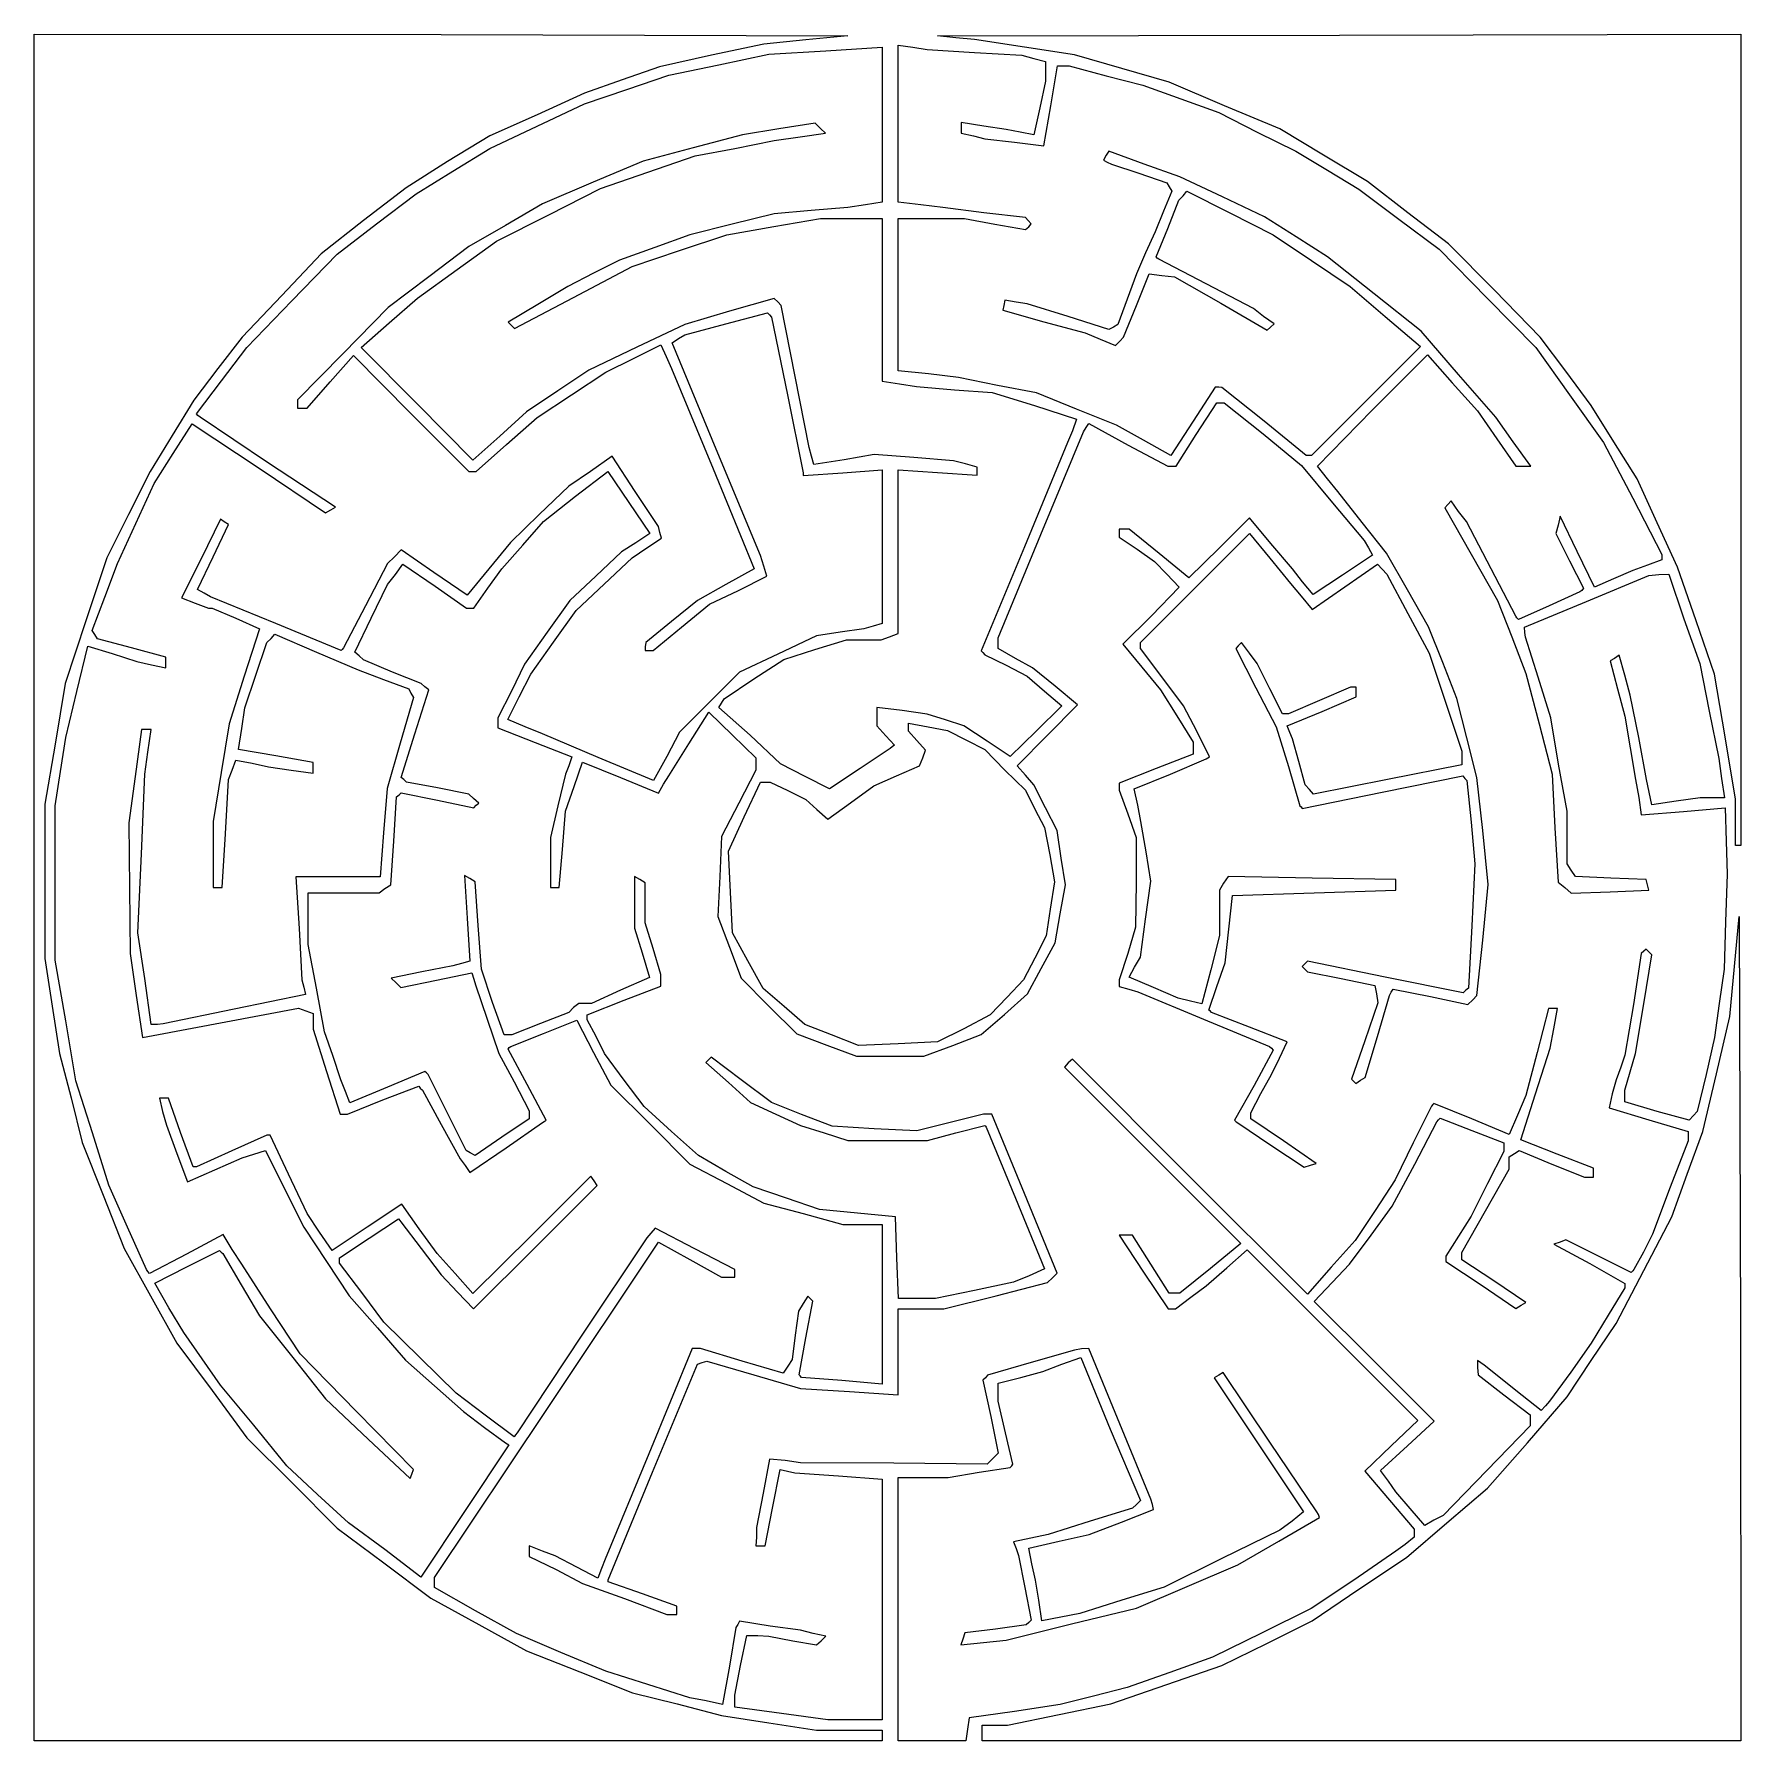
# Model space of a CAD drawing. Extents: x 0 to 914, y -823 to 91.
import ezdxf

# ---------------------------------------------------------------- set-up
doc = ezdxf.new("R2010")
doc.units = 0

msp = doc.modelspace()

# ---------------------------------------------------------------- linework, layer by layer
at = {"layer": 'Layer 1'}
for p, q in [((0, -365.76), (0, 91.44)), ((0, 91.44), (218.158, 91.157778)), ((218.158, 91.157778), (436.033, 90.593334)), ((390.8774, 86.077774), (362.9374, 80.151114)), ((413.4552, 88.335554), (390.8774, 86.077774)), ((393.699222, 80.715274), (424.179222, 82.408604)), ((436.033, 90.593334), (413.4552, 88.335554)), ((424.179222, 82.408604), (454.377022, 84.384154)), ((454.377022, 84.384154), (454.377022, 42.897554)), ((462.84395, 43.460268), (462.84395, 85.511368)), ((462.84395, 85.511368), (470.74617, 84.382478)), ((470.74617, 84.382478), (478.36616, 83.253588)), ((478.36616, 83.253588), (503.76616, 81.560258)), ((484.01064, 90.593236), (699.34564, 90.875458)), ((493.88841, 89.464346), (484.01064, 90.593236)), ((503.76618, 88.61768), (493.88841, 89.464346)), ((530.57728, 84.38435), (503.76618, 88.61768)), ((557.38838, 80.43324), (530.57728, 84.38435)), ((699.34564, 90.875458), (914.39864, 91.439902)), ((914.39864, 91.439902), (914.39864, -125.871098)), ((334.9974, 73.942234), (314.9596, 66.886684)), ((362.9374, 80.151114), (334.9974, 73.942234)), ((340.077022, 69.426394), (366.888122, 75.070834)), ((366.888122, 75.070834), (393.699222, 80.715274)), ((503.76616, 81.560258), (529.16616, 80.149148)), ((529.16616, 80.149148), (535.65727, 78.455818)), ((535.65727, 78.455818), (541.86615, 76.762488)), ((541.86615, 76.762488), (541.86615, 71.400268)), ((544.68839, 53.055908), (548.35728, 74.504808)), ((548.35728, 74.504808), (551.46172, 74.504808)), ((551.46172, 74.504808), (554.56616, 74.504808)), ((554.56616, 74.504808), (574.32166, 69.142588)), ((582.78838, 73.09547), (557.38838, 80.43324)), ((314.9596, 66.886684), (294.9218, 59.831134)), ((317.499222, 61.806404), (340.077022, 69.426394)), ((541.86615, 66.320268), (538.76171, 51.926968)), ((541.86615, 71.400268), (541.86615, 66.320268)), ((574.32166, 69.142588), (594.07716, 64.062588)), ((608.18838, 65.7577), (582.78838, 73.09547)), ((594.07716, 64.062588), (614.39716, 56.724818)), ((637.82168, 53.0577), (608.18838, 65.7577)), ((294.9218, 59.831134), (269.5218, 48.260034)), ((294.921422, 54.186414), (317.499222, 61.806404)), ((614.39716, 56.724818), (634.71716, 49.387048)), ((269.5218, 48.260034), (244.1218, 36.971134)), ((269.521422, 42.050914), (294.921422, 54.186414)), ((538.76171, 51.926968), (535.65727, 37.533668)), ((541.0195, 31.607008), (544.68839, 53.055908)), ((634.71716, 49.387048), (655.31936, 38.944848)), ((667.45498, 40.6399), (637.82168, 53.0577)), ((244.1218, 36.971134), (221.544, 23.142234)), ((244.121422, 30.197614), (269.521422, 42.050914)), ((379.588548, 37.535206), (353.059648, 30.479656)), ((399.061848, 40.639646), (379.588548, 37.535206)), ((418.535148, 43.744086), (399.061848, 40.639646)), ((410.350668, 36.406316), (423.897368, 38.381866)), ((421.357368, 40.921866), (418.535148, 43.744086)), ((423.897368, 38.381866), (421.357368, 40.921866)), ((454.377022, 42.897554), (454.377022, 1.410954)), ((462.84395, 1.409168), (462.84395, 43.460268)), ((508.84621, 42.049218), (496.71071, 44.024768)), ((496.71071, 44.024768), (496.71071, 41.202548)), ((496.71071, 41.202548), (496.71071, 38.380328)), ((496.71071, 38.380328), (503.20182, 36.969218)), ((503.20182, 36.969218), (509.4107, 35.275888)), ((520.69951, 40.355888), (508.84621, 42.049218)), ((528.3195, 38.944778), (520.69951, 40.355888)), ((535.65727, 37.533668), (528.3195, 38.944778)), ((655.31936, 38.944848), (675.92156, 28.784848)), ((690.87938, 26.5288), (667.45498, 40.6399)), ((224.365922, 18.062114), (244.121422, 30.197614)), ((353.059648, 30.479656), (326.248548, 23.424106)), ((354.188468, 26.246326), (375.355168, 30.197436)), ((375.355168, 30.197436), (396.521768, 34.430766)), ((396.521768, 34.430766), (410.350668, 36.406316)), ((509.4107, 35.275888), (525.2151, 33.582558)), ((525.2151, 33.582558), (541.0195, 31.607008)), ((575.732748, 28.784984), (574.321638, 26.527204)), ((594.641648, 21.729434), (575.732748, 28.784984)), ((675.92156, 28.784848), (692.85486, 18.624848)), ((221.544, 23.142234), (199.2485, 9.031134)), ((326.248548, 23.424106), (299.437448, 12.135206)), ((328.788468, 17.497446), (354.188468, 26.246326)), ((574.321638, 26.527204), (572.910528, 23.987204)), ((572.910528, 23.987204), (574.886078, 22.858314)), ((574.886078, 22.858314), (577.143858, 21.729424)), ((577.143858, 21.729424), (591.819358, 16.931654)), ((613.832748, 14.956104), (594.641648, 21.729434)), ((714.30378, 12.4177), (690.87938, 26.5288)), ((692.85486, 18.624848), (709.78816, 8.464848)), ((204.610422, 5.926614), (224.365922, 18.062114)), ((299.437448, 12.135206), (272.344148, 0.564106)), ((303.388468, 8.748566), (328.788468, 17.497446)), ((591.819358, 16.931654), (606.777158, 11.851654)), ((606.777158, 11.851654), (608.188268, 9.593874)), ((608.188268, 9.593874), (609.599378, 7.336094)), ((636.692748, 4.231704), (613.832748, 14.956104)), ((736.03488, -4.2334), (714.30378, 12.4177)), ((199.2485, 9.031134), (176.3885, -8.466666)), ((183.443722, -10.160086), (204.610422, 5.926614)), ((272.344148, 0.564106), (252.588648, -11.006994)), ((275.730668, -5.362534), (303.388468, 8.748566)), ((454.377022, 1.410954), (445.345922, -0.000156)), ((474.97945, -0.001942), (462.84395, 1.409168)), ((609.599378, 7.336094), (605.083828, -3.388306)), ((607.34146, -12.701854), (613.26812, 2.538146)), ((613.26812, 2.538146), (615.5259, 4.795926)), ((615.5259, 4.795926), (617.50145, 7.335926)), ((617.50145, 7.335926), (640.64365, -4.235174)), ((659.270548, -6.492696), (636.692748, 4.231704)), ((709.78816, 8.464848), (731.23706, -7.621852)), ((176.3885, -8.466666), (153.8107, -26.246666)), ((247.790668, -19.473634), (275.730668, -5.362534)), ((396.521592, -4.797926), (373.943792, -10.442366)), ((396.239252, -11.571256), (421.357052, -7.337926)), ((416.277092, -3.104596), (396.521592, -4.797926)), ((436.032592, -1.411266), (416.277092, -3.104596)), ((421.357052, -7.337926), (437.725952, -7.337926)), ((445.345922, -0.000156), (436.032592, -1.411266)), ((437.725952, -7.337926), (454.377052, -7.337926)), ((454.377052, -7.337926), (454.377052, -51.082326)), ((462.84375, -47.979712), (462.84375, -7.339712)), ((462.84375, -7.339712), (480.62375, -7.339712)), ((486.83275, -1.413052), (474.97945, -0.001942)), ((480.62375, -7.339712), (498.40375, -7.339712)), ((508.84605, -4.235272), (486.83275, -1.413052)), ((498.40375, -7.339712), (514.77265, -10.444152)), ((531.14155, -6.775272), (508.84605, -4.235272)), ((532.55266, -8.468602), (531.14155, -6.775272)), ((534.24599, -10.161932), (532.55266, -8.468602)), ((605.083828, -3.388306), (600.568278, -14.395006)), ((640.64365, -4.235174), (663.78585, -16.088474)), ((676.203848, -17.217096), (659.270548, -6.492696)), ((731.23706, -7.621852), (752.68596, -23.708552)), ((757.76598, -20.8845), (736.03488, -4.2334)), ((162.277122, -26.528986), (183.443722, -10.160086)), ((252.588648, -11.006994), (232.833148, -22.295894)), ((351.365992, -16.086806), (332.457092, -22.860136)), ((345.721452, -24.553466), (371.121452, -16.086806)), ((373.943792, -10.442366), (351.365992, -16.086806)), ((371.121452, -16.086806), (396.239252, -11.571256)), ((514.77265, -10.444152), (531.14155, -13.266372)), ((531.14155, -13.266372), (532.83488, -11.855262)), ((532.83488, -11.855262), (534.24599, -10.161932)), ((600.568278, -14.395006), (595.488278, -25.683906)), ((601.13258, -27.941854), (607.34146, -12.701854)), ((663.78585, -16.088474), (684.38805, -29.917374)), ((692.854948, -27.941496), (676.203848, -17.217096)), ((153.8107, -26.246666), (132.6441, -48.542166)), ((138.006022, -51.364486), (162.277122, -26.528986)), ((232.833148, -22.295894), (211.384248, -38.664794)), ((226.623968, -34.713634), (247.790668, -19.473634)), ((332.457092, -22.860136), (313.548192, -29.633466)), ((320.321452, -33.020126), (345.721452, -24.553466)), ((595.488278, -25.683906), (590.690508, -36.972806)), ((752.68596, -23.708552), (778.65036, -50.237452)), ((782.31928, -45.72), (757.76598, -20.8845)), ((205.457268, -49.953634), (226.623968, -34.713634)), ((288.994852, -49.671226), (320.321452, -33.020126)), ((313.548192, -29.633466), (299.719292, -36.689016)), ((601.697024, -28.506298), (601.13258, -27.941854)), ((602.54369, -29.070742), (601.697024, -28.506298)), ((627.94369, -42.335142), (602.54369, -29.070742)), ((684.38805, -29.917374), (704.99025, -43.746274)), ((717.972748, -47.696996), (692.854948, -27.941496)), ((211.384248, -38.664794), (189.653148, -55.033694)), ((285.890392, -43.744566), (269.803692, -53.340116)), ((299.719292, -36.689016), (285.890392, -43.744566)), ((590.690508, -36.972806), (585.610508, -50.519506)), ((590.69048, -53.90621), (597.46381, -36.97291)), ((597.46381, -36.97291), (604.23714, -37.819576)), ((604.23714, -37.819576), (611.01047, -38.666242)), ((611.01047, -38.666242), (635.84597, -52.777342)), ((653.34369, -55.599542), (627.94369, -42.335142)), ((704.99025, -43.746274), (723.89915, -59.832974)), ((806.87258, -70.8378), (782.31928, -45.72)), ((132.6441, -48.542166), (111.4774, -70.837666)), ((114.017122, -76.482286), (138.006022, -51.364486)), ((190.217268, -63.218034), (205.457268, -49.953634)), ((269.803692, -53.340116), (253.999292, -62.935666)), ((257.385952, -66.322326), (288.994852, -49.671226)), ((396.521468, -50.235854), (372.532568, -57.009184)), ((398.497018, -51.929184), (396.521468, -50.235854)), ((400.190348, -53.904734), (398.497018, -51.929184)), ((407.810338, -92.004734), (400.190348, -53.904734)), ((454.377052, -51.082326), (454.377052, -94.544526)), ((462.84375, -88.901912), (462.84375, -47.979712)), ((519.570564, -53.90621), (519.00612, -56.44621)), ((520.135008, -51.08399), (519.570564, -53.90621)), ((526.061668, -52.21288), (520.135008, -51.08399)), ((531.988328, -53.059546), (526.061668, -52.21288)), ((554.001628, -59.832876), (531.988328, -53.059546)), ((585.610508, -50.519506), (580.530508, -64.066206)), ((583.63493, -70.83951), (590.69048, -53.90621)), ((635.84597, -52.777342), (660.68147, -67.170642)), ((743.090548, -67.734796), (717.972748, -47.696996)), ((778.65036, -50.237452), (804.61476, -76.484052)), ((189.653148, -55.033694), (165.382048, -79.869194)), ((175.259468, -76.482434), (190.217268, -63.218034)), ((253.999292, -62.935666), (255.692622, -64.628996)), ((372.532568, -57.009184), (348.543668, -64.064734)), ((348.544156, -69.709404), (370.557456, -63.782744)), ((370.557456, -63.782744), (392.852956, -57.856084)), ((392.852956, -57.856084), (393.981846, -58.984974)), ((393.981846, -58.984974), (395.110736, -60.113864)), ((395.110736, -60.113864), (403.577396, -101.882764)), ((519.00612, -56.44621), (541.01942, -62.65509)), ((541.01942, -62.65509), (563.03272, -68.58175)), ((575.732728, -66.888426), (554.001628, -59.832876)), ((658.70591, -59.832872), (653.34369, -55.599542)), ((664.35035, -63.783982), (658.70591, -59.832872)), ((662.3748, -65.477312), (664.35035, -63.783982)), ((723.89915, -59.832974), (742.80805, -75.919674)), ((111.4774, -70.837666), (98.4952, -87.770966)), ((255.692622, -64.628996), (257.385952, -66.322326)), ((348.543668, -64.064734), (322.861468, -76.200234)), ((341.770836, -73.942734), (345.157496, -71.684954)), ((345.157496, -71.684954), (348.544156, -69.709404)), ((563.03272, -68.58175), (571.21716, -71.96841)), ((571.21716, -71.96841), (579.4016, -75.35507)), ((578.272728, -65.477316), (575.732728, -66.888426)), ((580.530508, -64.066206), (578.272728, -65.477316)), ((579.4016, -75.35507), (581.65938, -73.09729)), ((581.65938, -73.09729), (583.63493, -70.83951)), ((660.68147, -67.170642), (662.3748, -65.477312)), ((763.128348, -90.876996), (743.090548, -67.734796)), ((820.70148, -89.1822), (806.87258, -70.8378)), ((100.470422, -94.262286), (114.017122, -76.482286)), ((165.382048, -79.869194), (141.110948, -104.422494)), ((158.608748, -94.826954), (171.026548, -80.715854)), ((171.026548, -80.715854), (201.788748, -111.760254)), ((205.174968, -106.680234), (175.259468, -76.482434)), ((322.861468, -76.200234), (297.179268, -88.618034)), ((321.168648, -82.409284), (335.844148, -75.071514)), ((335.844148, -75.071514), (338.666368, -81.280394)), ((338.666368, -81.280394), (341.488588, -87.771504)), ((365.477436, -130.951534), (341.770836, -73.942734)), ((742.80805, -75.919674), (713.73915, -104.988574)), ((716.843988, -110.067996), (746.477288, -80.434696)), ((746.477288, -80.434696), (759.741688, -95.392496)), ((804.61476, -76.484052), (822.67696, -101.884052)), ((98.4952, -87.770966), (85.513, -104.704266)), ((297.179268, -88.618034), (280.528168, -99.624734)), ((287.866448, -101.882554), (306.210848, -89.747054)), ((306.210848, -89.747054), (321.168648, -82.409284)), ((341.488588, -87.771504), (363.784088, -141.393704)), ((479.21265, -90.595242), (462.84375, -88.901912)), ((495.29935, -92.570792), (479.21265, -90.595242)), ((783.166148, -113.736996), (763.128348, -90.876996)), ((834.24818, -107.5266), (820.70148, -89.1822)), ((86.923722, -112.042286), (100.470422, -94.262286)), ((146.190948, -108.938054), (158.608748, -94.826954)), ((280.528168, -99.624734), (263.877068, -110.913634)), ((415.148108, -130.104734), (407.810338, -92.004734)), ((454.377052, -94.544526), (463.690382, -95.955636)), ((463.690382, -95.955636), (472.721482, -97.366746)), ((472.721482, -97.366746), (493.041482, -99.060076)), ((493.041482, -99.060076), (513.361482, -100.471186)), ((516.18375, -96.804122), (495.29935, -92.570792)), ((513.361482, -100.471186), (535.939282, -107.526736)), ((537.06815, -100.755232), (516.18375, -96.804122)), ((632.74135, -97.650852), (620.88805, -115.995252)), ((634.7169, -97.650852), (632.74135, -97.650852)), ((636.41023, -97.933074), (634.7169, -97.650852)), ((658.98803, -115.995274), (636.41023, -97.933074)), ((759.741688, -95.392496), (773.288388, -110.350296)), ((85.513, -104.704266), (73.9419, -123.613166)), ((141.110948, -104.422494), (141.110948, -106.680274)), ((141.110948, -106.680274), (141.110948, -108.938054)), ((141.110948, -108.938054), (143.650948, -108.938054)), ((143.650948, -108.938054), (146.190948, -108.938054)), ((235.090468, -136.878034), (205.174968, -106.680234)), ((269.522048, -114.018054), (287.866448, -101.882554)), ((403.577396, -101.882764), (412.044056, -143.651664)), ((535.939282, -107.526736), (558.517082, -114.864506)), ((558.51705, -109.504112), (537.06815, -100.755232)), ((579.96595, -117.970772), (558.51705, -109.504112)), ((622.581834, -123.050004), (633.588534, -106.116704)), ((633.588534, -106.116704), (635.564084, -106.116704)), ((635.564084, -106.116704), (637.539634, -106.116704)), ((637.539634, -106.116704), (658.424034, -122.767804)), ((713.73915, -104.988574), (684.38805, -134.339674)), ((822.67696, -101.884052), (840.73916, -127.284052)), ((846.38368, -126.9999), (834.24818, -107.5266)), ((74.505858, -133.208958), (84.665858, -117.404558)), ((84.665858, -117.404558), (120.508058, -141.111158)), ((87.770388, -112.888952), (86.923722, -112.042286)), ((88.899278, -113.735618), (87.770388, -112.888952)), ((125.023678, -138.006718), (88.899278, -113.735618)), ((201.788748, -111.760254), (232.833148, -142.804654)), ((263.877068, -110.913634), (249.483768, -123.895834)), ((253.153148, -128.411354), (269.522048, -114.018054)), ((558.517082, -114.864506), (556.259302, -121.073386)), ((563.597364, -119.381084), (565.008474, -117.123304)), ((565.008474, -117.123304), (586.175174, -128.694404)), ((594.35925, -126.155212), (579.96595, -117.970772)), ((620.88805, -115.995252), (609.03475, -134.339652)), ((681.56583, -134.339674), (658.98803, -115.995274)), ((687.492888, -139.983496), (716.843988, -110.067996)), ((773.288388, -110.350296), (783.730588, -125.308096)), ((792.479478, -127.001396), (783.166148, -113.736996)), ((73.9419, -123.613166), (62.0886, -142.804266)), ((249.483768, -123.895834), (235.090468, -136.878034)), ((553.719302, -127.282266), (530.577102, -183.162266)), ((539.326254, -176.672164), (562.186254, -121.638864)), ((556.259302, -121.073386), (553.719302, -127.282266)), ((562.186254, -121.638864), (563.597364, -119.381084)), ((609.03475, -134.339652), (594.35925, -126.155212)), ((611.857434, -139.983304), (622.581834, -123.050004)), ((658.424034, -122.767804), (679.026234, -139.701104)), ((783.730588, -125.308096), (793.890588, -139.983596)), ((801.792808, -139.983596), (792.479478, -127.001396)), ((840.73916, -127.284052), (856.54356, -157.199552)), ((858.80148, -146.7554), (846.38368, -126.9999)), ((914.39864, -125.871098), (914.39864, -343.182098)), ((64.345858, -149.295658), (74.505858, -133.208958)), ((236.784248, -142.804654), (253.153148, -128.411354)), ((309.597414, -134.620654), (298.026314, -142.805094)), ((322.015214, -153.529554), (309.597414, -134.620654)), ((389.184036, -187.960334), (365.477436, -130.951534)), ((416.559218, -134.620284), (415.148108, -130.104734)), ((417.688108, -139.135834), (416.559218, -134.620284)), ((434.057008, -136.595834), (417.688108, -139.135834)), ((450.143708, -133.773614), (434.057008, -136.595834)), ((471.310408, -135.466944), (450.143708, -133.773614)), ((492.477108, -137.160274), (471.310408, -135.466944)), ((586.175174, -128.694404), (607.341874, -139.983304)), ((682.97694, -134.339674), (681.56583, -134.339674)), ((684.38805, -134.339674), (682.97694, -134.339674)), ((62.0886, -142.804266), (50.5175, -165.946466)), ((120.508058, -141.111158), (156.068058, -165.100058)), ((161.430278, -161.995618), (125.023678, -138.006718)), ((232.833148, -142.804654), (234.808698, -142.804654)), ((234.808698, -142.804654), (236.784248, -142.804654)), ((298.026314, -142.805094), (286.455214, -150.707314)), ((290.12387, -156.069844), (307.33937, -142.805444)), ((307.33937, -142.805444), (318.62827, -159.456544)), ((363.784088, -141.393704), (385.797388, -195.015904)), ((412.044056, -143.651664), (412.044056, -144.49833)), ((412.044056, -145.062774), (433.210756, -143.651664)), ((412.044056, -144.49833), (412.044056, -145.062774)), ((433.210756, -143.651664), (454.377456, -141.958334)), ((454.377456, -141.958334), (454.377456, -183.162734)), ((462.843698, -185.984644), (462.843698, -141.958044)), ((462.843698, -141.958044), (484.010398, -143.369154)), ((484.010398, -143.369154), (505.177098, -144.780264)), ((498.968218, -138.853604), (492.477108, -137.160274)), ((505.177098, -140.546934), (498.968218, -138.853604)), ((505.177098, -142.804714), (505.177098, -140.546934)), ((505.177098, -144.780264), (505.177098, -142.804714)), ((607.341874, -139.983304), (609.599654, -139.983304)), ((609.599654, -139.983304), (611.857434, -139.983304)), ((679.026234, -139.701104), (695.677334, -159.738904)), ((692.855108, -146.756826), (687.492888, -139.983496)), ((793.890588, -139.983596), (797.841698, -139.983596)), ((797.841698, -139.983596), (801.792808, -139.983596)), ((54.468088, -170.744558), (64.345858, -149.295658)), ((286.455214, -150.707314), (270.650814, -165.947314)), ((334.433014, -172.438454), (322.015214, -153.529554)), ((698.499548, -153.530156), (692.855108, -146.756826)), ((711.481748, -170.181256), (698.499548, -153.530156)), ((869.52588, -170.462), (858.80148, -146.7554)), ((156.068058, -165.100058), (158.890278, -163.406728)), ((158.890278, -163.406728), (161.430278, -161.995618)), ((272.90837, -169.616544), (290.12387, -156.069844)), ((318.62827, -159.456544), (329.91717, -176.107644)), ((695.677334, -159.738904), (712.610634, -179.776704)), ((757.483644, -160.586086), (755.790314, -162.279416)), ((755.790314, -162.279416), (769.901414, -187.114916)), ((759.176974, -158.610536), (757.483644, -160.586086)), ((763.128084, -164.254976), (759.176974, -158.610536)), ((767.361414, -169.617196), (763.128084, -164.254976)), ((856.54356, -157.199552), (872.06576, -187.397352)), ((50.5175, -165.946466), (38.9464, -189.088666)), ((44.590318, -192.193458), (54.468088, -170.744558)), ((99.906566, -168.487584), (89.464366, -189.654284)), ((95.955456, -188.525304), (104.139896, -171.309804)), ((101.882116, -169.898694), (99.906566, -168.487584)), ((104.139896, -171.309804), (101.882116, -169.898694)), ((270.650814, -165.947314), (255.128614, -180.905114)), ((261.90167, -182.316544), (272.90837, -169.616544)), ((335.27968, -175.542894), (334.433014, -172.438454)), ((651.086234, -167.641044), (634.999534, -183.727744)), ((662.657334, -181.469944), (651.086234, -167.641044)), ((724.463948, -186.550156), (711.481748, -170.181256)), ((780.625814, -195.017196), (767.361414, -169.617196)), ((816.46803, -171.592882), (815.33914, -176.108432)), ((817.59692, -166.795112), (816.46803, -171.592882)), ((826.62802, -185.704012), (817.59692, -166.795112)), ((880.53258, -194.1686), (869.52588, -170.462)), ((255.128614, -180.905114), (243.557514, -195.016214)), ((250.61277, -195.016544), (261.90167, -182.316544)), ((322.29718, -181.187644), (314.67719, -185.985414)), ((329.91717, -176.107644), (322.29718, -181.187644)), ((328.224126, -183.727334), (336.126346, -178.647334)), ((336.126346, -178.647334), (335.27968, -175.542894)), ((516.466254, -231.987664), (539.326254, -176.672164)), ((584.199534, -173.850044), (581.377314, -173.850044)), ((581.377314, -173.850044), (581.377314, -176.107824)), ((581.377314, -176.107824), (581.377314, -178.083374)), ((581.377314, -178.083374), (590.972864, -184.574484)), ((586.739534, -173.850044), (584.199534, -173.850044)), ((602.826234, -186.832244), (586.739534, -173.850044)), ((622.017172, -205.176526), (651.086072, -176.107626)), ((651.086072, -176.107626), (662.092772, -189.372026)), ((674.228434, -195.016644), (662.657334, -181.469944)), ((712.610634, -179.776704), (714.868414, -183.727814)), ((815.33914, -176.108432), (822.67691, -190.783932)), ((38.9464, -189.088666), (27.6575, -222.955266)), ((89.464366, -189.654284), (79.022166, -210.538684)), ((87.488796, -206.023104), (95.955456, -188.525304)), ((193.039724, -188.525204), (189.370834, -192.194094)), ((196.708614, -184.856314), (193.039724, -188.525204)), ((214.206414, -196.991814), (196.708614, -184.856314)), ((314.67719, -185.985414), (300.84829, -198.967614)), ((305.364106, -203.200654), (320.321906, -189.089554)), ((320.321906, -189.089554), (328.224126, -183.727334)), ((390.877366, -193.604774), (389.184036, -187.960334)), ((454.377456, -183.162734), (454.377456, -224.367134)), ((462.843698, -229.729044), (462.843698, -185.984644)), ((530.577102, -183.162266), (507.434902, -239.042266)), ((590.972864, -184.574484), (600.286194, -191.065594)), ((600.286194, -191.065594), (606.777304, -197.838924)), ((618.630634, -199.814444), (602.826234, -186.832244)), ((634.999534, -183.727744), (618.630634, -199.814444)), ((662.092772, -189.372026), (673.099472, -202.918726)), ((717.126194, -187.678924), (701.039494, -198.403324)), ((714.868414, -183.727814), (717.126194, -187.678924)), ((735.752848, -206.305656), (724.463948, -186.550156)), ((769.901414, -187.114916), (784.012514, -211.950416)), ((822.67691, -190.783932), (830.01468, -205.459432)), ((835.94135, -204.895112), (826.62802, -185.704012)), ((872.06576, -190.219572), (864.44577, -193.041792)), ((872.06576, -187.397352), (872.06576, -188.808462)), ((872.06576, -188.808462), (872.06576, -190.219572)), ((37.816988, -210.255658), (44.590318, -192.193458)), ((189.370834, -192.194094), (177.517534, -214.771894)), ((189.37067, -203.483204), (193.604, -198.120984)), ((193.604, -198.120984), (197.55511, -192.476544)), ((197.55511, -192.476544), (214.77061, -204.329844)), ((231.986414, -209.127314), (214.206414, -196.991814)), ((243.557514, -195.016214), (231.986414, -209.127314)), ((242.99278, -205.458744), (250.61277, -195.016544)), ((300.84829, -198.967614), (287.01939, -211.949814)), ((385.797388, -195.015904), (370.557388, -203.482564)), ((377.330696, -206.586984), (392.570696, -198.966994)), ((392.570696, -198.966994), (390.877366, -193.604774)), ((606.777304, -197.838924), (613.550634, -204.894474)), ((679.590654, -202.072194), (674.228434, -195.016644)), ((701.039494, -198.403324), (685.235094, -208.845524)), ((702.168372, -204.612106), (719.666172, -192.476606)), ((719.666172, -192.476606), (722.206172, -195.298826)), ((722.206172, -195.298826), (724.746172, -197.838826)), ((724.746172, -197.838826), (736.035072, -219.005526)), ((793.890214, -220.417196), (780.625814, -195.017196)), ((831.70793, -212.514732), (865.01013, -198.685832)), ((846.10135, -200.379562), (835.94135, -204.895112)), ((856.54355, -195.864012), (846.10135, -200.379562)), ((864.44577, -193.041792), (856.54355, -195.864012)), ((865.01013, -198.685832), (870.37235, -198.121388)), ((870.37235, -198.121388), (875.73457, -197.839166)), ((875.73457, -197.839166), (883.91901, -221.828066)), ((890.41035, -222.9552), (880.53258, -194.1686)), ((31.043658, -228.035658), (37.816988, -210.255658)), ((91.157686, -207.998654), (87.488796, -206.023104)), ((94.544346, -209.974204), (91.157686, -207.998654)), ((129.539846, -224.367504), (94.544346, -209.974204)), ((180.62179, -221.545404), (189.37067, -203.483204)), ((214.77061, -204.329844), (231.70391, -216.183144)), ((235.65501, -216.183144), (242.99278, -205.458744)), ((290.406306, -217.311754), (305.364106, -203.200654)), ((370.557388, -203.482564), (355.317388, -211.949224)), ((361.808496, -213.924754), (377.330696, -206.586984)), ((592.666072, -234.527626), (622.017172, -205.176526)), ((613.550634, -204.894474), (598.592834, -220.134474)), ((673.099472, -202.918726), (678.743912, -209.692056)), ((678.743912, -209.692056), (684.670572, -216.747606)), ((685.235094, -208.845524), (679.590654, -202.072194)), ((684.670572, -216.747606), (702.168372, -204.612106)), ((747.041748, -226.061156), (735.752848, -206.305656)), ((828.039124, -207.434988), (811.670224, -214.772758)), ((829.168014, -206.588322), (828.039124, -207.434988)), ((830.01468, -205.459432), (829.168014, -206.588322)), ((79.022166, -210.538684), (86.359936, -213.360904)), ((86.359936, -213.360904), (93.415486, -216.183124)), ((93.415486, -216.183124), (94.544376, -216.183124)), ((94.544376, -216.183124), (95.391042, -216.183124)), ((95.391042, -216.183124), (108.091042, -221.545344)), ((177.517534, -214.771894), (165.664234, -237.349694)), ((231.70391, -216.183144), (233.67946, -216.183144)), ((233.67946, -216.183144), (235.65501, -216.183144)), ((287.01939, -211.949814), (274.88389, -228.883114)), ((278.270806, -234.245054), (290.406306, -217.311754)), ((355.317388, -211.949224), (341.488488, -223.238124)), ((346.850696, -226.342554), (361.808496, -213.924754)), ((736.035072, -219.005526), (747.323972, -240.172226)), ((784.012514, -211.950416), (791.632504, -231.423716)), ((811.670224, -214.772758), (795.301324, -222.110528)), ((798.40573, -226.343632), (831.70793, -212.514732)), ((27.6575, -222.955266), (16.6508, -256.539666)), ((32.454768, -230.293438), (31.043658, -228.035658)), ((108.091042, -221.545344), (120.791042, -227.189784)), ((120.791042, -227.189784), (112.606602, -252.589784)), ((164.535346, -238.760804), (129.539846, -224.367504)), ((171.87291, -239.607604), (180.62179, -221.545404)), ((341.488488, -223.238124), (327.659588, -234.527024)), ((331.610696, -238.760354), (346.850696, -226.342554)), ((444.499686, -227.189354), (431.799686, -228.882684)), ((449.579686, -225.778244), (444.499686, -227.189354)), ((454.377456, -224.367134), (449.579686, -225.778244)), ((598.592834, -220.134474), (583.352834, -235.374474)), ((754.661738, -245.252256), (747.041748, -226.061156)), ((794.454658, -221.263862), (793.890214, -220.417196)), ((795.301324, -222.110528), (794.454658, -221.263862)), ((798.687952, -229.165852), (798.40573, -226.343632)), ((883.91901, -221.828066), (892.38567, -245.816966)), ((900.28812, -251.4596), (890.41035, -222.9552)), ((22.859208, -260.773428), (28.785868, -236.502328)), ((28.785868, -236.502328), (41.768068, -240.453438)), ((33.865878, -232.551218), (32.454768, -230.293438)), ((52.210278, -237.348988), (33.865878, -232.551218)), ((70.554678, -242.428988), (52.210278, -237.348988)), ((118.815322, -252.025214), (124.741982, -234.527414)), ((124.741982, -234.527414), (126.999762, -232.269634)), ((126.999762, -232.269634), (128.975312, -230.011854)), ((128.975312, -230.011854), (151.270812, -239.607404)), ((165.664234, -237.349694), (165.09979, -238.19636)), ((274.88389, -228.883114), (262.74839, -246.098614)), ((266.135306, -251.460554), (278.270806, -234.245054)), ((327.659588, -234.527024), (327.377366, -236.784804)), ((327.377366, -236.784804), (327.377366, -238.760354)), ((419.099686, -230.858234), (398.497486, -240.736004)), ((418.252638, -238.195704), (435.185938, -233.115704)), ((431.799686, -228.882684), (419.099686, -230.858234)), ((435.185938, -233.115704), (444.499268, -233.115704)), ((444.499268, -233.115704), (453.812598, -233.115704)), ((453.812598, -233.115704), (458.328148, -231.422374)), ((458.328148, -231.422374), (462.843698, -229.729044)), ((516.466254, -234.809884), (516.466254, -231.987664)), ((516.466254, -237.632104), (516.466254, -234.809884)), ((525.779584, -242.994324), (516.466254, -237.632104)), ((583.352834, -235.374474), (593.512834, -247.792274)), ((592.666072, -235.938736), (592.666072, -234.527626)), ((592.666072, -237.632066), (592.666072, -235.938736)), ((604.237172, -252.872066), (592.666072, -237.632066)), ((645.159602, -236.221036), (643.748492, -237.632146)), ((643.748492, -237.632146), (654.472892, -258.798846)), ((646.852932, -234.527706), (645.159602, -236.221036)), ((651.086262, -240.172146), (646.852932, -234.527706)), ((791.632504, -231.423716), (799.252494, -251.179216)), ((798.970174, -231.705852), (798.687952, -229.165852)), ((805.743504, -253.154752), (798.970174, -231.705852)), ((41.768068, -240.453438), (55.032468, -244.686768)), ((55.032468, -244.686768), (62.934688, -246.380098)), ((62.934688, -246.380098), (70.554678, -248.073428)), ((70.554678, -245.251208), (70.554678, -242.428988)), ((70.554678, -248.073428), (70.554678, -245.251208)), ((151.270812, -239.607404), (173.566312, -249.202954)), ((165.09979, -238.19636), (164.535346, -238.760804)), ((174.13069, -241.583154), (171.87291, -239.607604)), ((176.38847, -243.840934), (174.13069, -241.583154)), ((191.91067, -250.332044), (176.38847, -243.840934)), ((262.74839, -246.098614), (255.69284, -260.491914)), ((327.377366, -238.760354), (329.635146, -238.760354)), ((329.635146, -238.760354), (331.610696, -238.760354)), ((398.497486, -240.736004), (377.895286, -250.331554)), ((385.514838, -254.000124), (401.601538, -243.557924)), ((401.601538, -243.557924), (418.252638, -238.195704)), ((507.434902, -239.042266), (508.281568, -239.888932)), ((508.281568, -239.888932), (509.410458, -241.017822)), ((509.410458, -241.017822), (520.699358, -246.662262)), ((520.699358, -246.662262), (531.988258, -252.588922)), ((534.810684, -248.074324), (525.779584, -242.994324)), ((655.319592, -245.816586), (651.086262, -240.172146)), ((662.092922, -259.363286), (655.319592, -245.816586)), ((747.323972, -240.172226), (756.072852, -266.418826)), ((762.281728, -264.443356), (754.661738, -245.252256)), ((846.66573, -242.994716), (844.40795, -244.405826)), ((844.40795, -244.405826), (848.35906, -259.363626)), ((849.20573, -241.301386), (846.66573, -242.994716)), ((852.31017, -252.025786), (849.20573, -241.301386)), ((892.38567, -245.816966), (897.46567, -271.216966)), ((112.606602, -252.589784), (104.422162, -277.989784)), ((112.888662, -269.523014), (118.815322, -252.025214)), ((173.566312, -249.202954), (187.113012, -254.282954)), ((187.113012, -254.282954), (200.659712, -259.362954)), ((207.43287, -256.540924), (191.91067, -250.332044)), ((259.926426, -263.596054), (266.135306, -251.460554)), ((377.895286, -250.331554), (361.808586, -266.418254)), ((369.710438, -264.724524), (385.514838, -254.000124)), ((531.988258, -252.588922), (541.301588, -260.491142)), ((546.946184, -257.952094), (534.810684, -248.074324)), ((593.512834, -247.792274), (603.390604, -259.927774)), ((615.808272, -268.394266), (604.237172, -252.872066)), ((799.252494, -251.179216), (806.308044, -277.990316)), ((812.516834, -274.885852), (805.743504, -253.154752)), ((855.13239, -262.750186), (852.31017, -252.025786)), ((905.93256, -285.044), (900.28812, -251.4596)), ((16.6508, -256.539666), (11.28858, -288.995166)), ((16.932548, -285.326728), (22.859208, -260.773428)), ((203.199712, -263.878514), (196.144162, -288.431814)), ((200.659712, -259.362954), (201.788602, -261.620734)), ((201.788602, -261.620734), (203.199712, -263.878514)), ((204.0462, -283.351984), (211.38397, -259.927584)), ((209.40842, -258.234254), (207.43287, -256.540924)), ((211.38397, -259.927584), (209.40842, -258.234254)), ((255.69284, -260.491914), (248.35507, -274.885214)), ((253.717546, -275.731554), (259.926426, -263.596054)), ((368.299328, -266.982304), (369.710438, -264.724524)), ((541.301588, -260.491142), (550.614918, -268.393362)), ((559.081684, -267.829864), (546.946184, -257.952094)), ((603.390604, -259.927774), (612.139484, -273.756674)), ((654.472892, -258.798846), (665.479592, -279.683246)), ((668.866252, -272.627686), (662.092922, -259.363286)), ((705.272892, -258.516586), (688.621792, -265.572136)), ((690.032932, -271.498806), (708.377332, -263.596586)), ((706.966222, -258.516586), (705.272892, -258.516586)), ((708.377332, -258.516586), (706.966222, -258.516586)), ((708.377332, -261.056586), (708.377332, -258.516586)), ((708.377332, -263.596586), (708.377332, -261.056586)), ((767.643948, -285.610056), (762.281728, -264.443356)), ((848.35906, -259.363626), (852.31017, -274.039126)), ((859.64794, -285.327986), (855.13239, -262.750186)), ((111.195332, -280.529714), (112.888662, -269.523014)), ((361.808586, -266.418254), (345.721886, -282.504954)), ((350.80165, -288.714144), (361.52605, -271.780844)), ((361.52605, -271.780844), (374.22605, -284.198644)), ((366.888218, -269.240084), (368.299328, -266.982304)), ((383.539318, -284.197884), (366.888218, -269.240084)), ((465.101578, -270.933452), (451.554878, -269.240122)), ((451.554878, -269.240122), (451.554878, -274.320122)), ((451.554878, -274.320122), (451.554878, -279.117892)), ((478.365978, -272.909002), (465.101578, -270.933452)), ((488.243748, -276.013442), (478.365978, -272.909002)), ((550.614918, -268.393362), (536.786018, -281.940062)), ((542.994984, -284.198764), (559.081684, -267.829864)), ((612.139484, -273.756674), (620.888364, -287.867774)), ((622.863822, -281.940966), (615.808272, -268.394266)), ((670.277362, -272.627686), (668.866252, -272.627686)), ((671.970692, -272.627686), (670.277362, -272.627686)), ((671.406232, -279.118796), (690.032932, -271.498806)), ((688.621792, -265.572136), (671.970692, -272.627686)), ((756.072852, -266.418826), (764.821732, -292.665426)), ((852.31017, -274.039126), (855.13239, -290.972426)), ((897.46567, -271.216966), (902.54567, -296.616966)), ((57.573018, -281.094096), (54.186358, -306.211896)), ((60.113018, -281.094096), (57.573018, -281.094096)), ((62.653018, -281.094096), (60.113018, -281.094096)), ((60.959688, -293.229596), (62.653018, -281.094096)), ((104.422162, -277.989784), (100.188832, -304.236384)), ((109.502002, -291.818614), (111.195332, -280.529714)), ((196.70843, -306.776384), (204.0462, -283.351984)), ((248.35507, -274.885214), (248.35507, -277.425214)), ((248.35507, -277.425214), (248.35507, -280.247434)), ((248.35507, -280.247434), (268.39287, -288.149654)), ((263.030876, -279.682664), (253.717546, -275.731554)), ((272.344206, -283.351554), (263.030876, -279.682664)), ((302.259706, -296.051554), (272.344206, -283.351554)), ((345.721886, -282.504954), (338.948556, -295.487154)), ((451.554878, -279.117892), (456.352648, -284.480112)), ((468.48834, -279.96427), (468.48834, -277.70649)), ((468.48834, -277.70649), (478.93054, -279.68204)), ((468.48834, -281.93982), (468.48834, -279.96427)), ((473.00389, -287.01982), (468.48834, -281.93982)), ((478.93054, -279.68204), (489.37274, -281.65759)), ((498.121518, -279.117882), (488.243748, -276.013442)), ((489.37274, -281.65759), (499.53274, -286.73759)), ((510.539318, -287.302322), (498.121518, -279.117882)), ((536.786018, -281.940062), (522.957118, -295.486762)), ((629.637152, -295.769866), (622.863822, -281.940966)), ((665.479592, -279.683246), (671.970702, -300.849946)), ((672.817342, -282.787686), (671.406232, -279.118796)), ((674.228452, -286.174346), (672.817342, -282.787686)), ((806.308044, -277.990316), (813.363594, -305.083616)), ((816.750164, -299.721352), (812.516834, -274.885852)), ((11.28858, -288.995166), (5.64414, -321.168466)), ((14.110328, -303.671128), (16.932548, -285.326728)), ((129.539802, -295.205274), (109.502002, -291.818614)), ((196.144162, -288.431814), (189.088612, -312.702914)), ((268.39287, -288.149654), (288.14837, -295.769644)), ((340.07725, -305.929644), (350.80165, -288.714144)), ((374.22605, -284.198644), (386.64385, -296.334144)), ((399.908218, -299.437884), (383.539318, -284.197884)), ((458.610418, -291.253444), (442.523718, -301.977844)), ((456.352648, -284.480112), (460.868198, -289.560112)), ((459.739308, -290.406778), (458.610418, -291.253444)), ((460.868198, -289.560112), (459.739308, -290.406778)), ((477.51944, -292.09982), (473.00389, -287.01982)), ((476.10833, -296.33315), (477.51944, -292.09982)), ((499.53274, -286.73759), (509.41051, -291.81759)), ((509.41051, -291.81759), (520.13491, -302.82429)), ((522.957118, -295.486762), (510.539318, -287.302322)), ((526.626084, -300.567664), (542.994984, -284.198764)), ((620.888364, -287.867774), (620.888364, -290.972214)), ((620.888364, -290.972214), (620.888364, -294.358874)), ((677.615112, -298.309846), (674.228452, -286.174346)), ((773.006168, -306.776756), (767.643948, -285.610056)), ((855.13239, -290.972426), (857.95461, -307.905726)), ((863.88127, -307.905786), (859.64794, -285.327986)), ((911.577, -318.3462), (905.93256, -285.044)), ((59.266358, -305.082896), (60.959688, -293.229596)), ((106.115492, -302.825284), (108.091042, -297.463064)), ((108.091042, -297.463064), (116.839922, -299.156394)), ((116.839922, -299.156394), (125.588802, -301.131944)), ((125.588802, -301.131944), (137.724302, -302.825274)), ((149.577602, -298.874164), (129.539802, -295.205274)), ((149.577602, -301.696384), (149.577602, -298.874164)), ((149.577602, -304.518604), (149.577602, -301.696384)), ((286.45504, -300.567414), (284.76171, -305.082964)), ((288.14837, -295.769644), (286.45504, -300.567414)), ((289.27726, -311.574064), (293.79281, -298.591864)), ((293.79281, -298.591864), (314.11281, -306.776304)), ((331.893006, -308.469354), (302.259706, -296.051554)), ((338.948556, -295.487154), (331.893006, -308.469354)), ((386.64385, -296.334144), (386.64385, -299.720804)), ((386.64385, -299.720804), (386.64385, -302.825244)), ((413.172618, -306.211214), (399.908218, -299.437884)), ((461.9972, -305.9287), (474.415, -300.56648)), ((474.415, -300.56648), (476.10833, -296.33315)), ((531.141634, -305.647664), (526.626084, -300.567664)), ((620.888364, -294.358874), (601.132864, -301.978864)), ((608.75272, -305.083194), (627.94382, -296.898754)), ((627.94382, -296.898754), (628.790486, -296.33431)), ((628.790486, -296.33431), (629.637152, -295.769866)), ((671.970702, -300.849946), (678.179582, -322.016646)), ((681.001772, -310.727646), (677.615112, -298.309846)), ((764.821732, -300.003206), (725.028432, -307.905426)), ((764.821732, -292.665426), (764.821732, -296.334316)), ((764.821732, -296.334316), (764.821732, -300.003206)), ((821.265714, -324.839152), (816.750164, -299.721352)), ((902.54567, -296.616966), (903.95678, -307.341366)), ((11.288108, -322.015528), (14.110328, -303.671128)), ((54.186358, -306.211896), (50.799698, -331.047396)), ((57.573028, -347.698396), (59.266358, -305.082896)), ((100.188832, -304.236384), (95.955502, -330.482984)), ((102.446612, -336.974184), (104.139942, -307.905284)), ((104.139942, -307.905284), (106.115492, -302.825284)), ((137.724302, -302.825274), (149.577602, -304.518604)), ((198.11954, -307.905274), (196.70843, -306.776384)), ((199.53065, -309.316384), (198.11954, -307.905274)), ((216.18175, -312.420824), (199.53065, -309.316384)), ((284.76171, -305.082964), (280.52838, -322.016264)), ((314.11281, -306.776304), (334.43281, -315.242964)), ((334.43281, -315.242964), (337.25503, -310.445194)), ((337.25503, -310.445194), (340.07725, -305.929644)), ((386.64385, -302.825244), (377.61275, -320.605244)), ((380.4351, -327.94206), (389.18398, -309.31536)), ((389.18398, -309.31536), (391.72398, -309.31536)), ((391.72398, -309.31536), (394.26398, -309.31536)), ((394.26398, -309.31536), (403.85953, -313.83091)), ((426.154818, -312.984544), (413.172618, -306.211214)), ((442.523718, -301.977844), (426.154818, -312.984544)), ((449.8617, -311.29092), (461.9972, -305.9287)), ((520.13491, -302.82429), (531.14161, -313.54869)), ((535.657184, -310.727664), (531.141634, -305.647664)), ((541.866064, -323.145464), (535.657184, -310.727664)), ((601.132864, -301.978864), (581.377364, -309.881084)), ((581.377364, -309.881084), (581.377364, -311.574414)), ((589.27942, -312.985414), (608.75272, -305.083194)), ((683.259552, -313.267646), (681.001772, -310.727646)), ((725.028432, -307.905426), (685.517332, -315.807646)), ((722.20617, -314.678876), (765.38617, -305.929996)), ((765.38617, -305.929996), (766.51506, -307.341106)), ((766.51506, -307.341106), (767.64395, -308.469996)), ((767.64395, -308.469996), (769.90173, -330.765496)), ((776.110608, -335.281156), (773.006168, -306.776756)), ((813.363594, -305.083616), (814.774704, -333.870216)), ((857.95461, -307.905726), (859.64794, -317.501276)), ((865.29238, -314.679116), (863.88127, -307.905786)), ((903.95678, -307.341366), (905.65011, -317.783566)), ((189.088612, -312.702914), (187.113062, -336.409514)), ((192.75736, -340.925204), (194.16847, -317.218604)), ((194.16847, -317.218604), (195.57958, -316.089714)), ((195.57958, -316.089714), (196.70847, -314.960824)), ((196.70847, -314.960824), (216.18177, -318.911934)), ((232.83285, -315.807484), (216.18175, -312.420824)), ((216.18177, -318.911934), (235.65507, -323.145264)), ((235.37285, -318.065264), (232.83285, -315.807484)), ((238.19507, -320.605264), (235.37285, -318.065264)), ((284.76171, -324.838464), (289.27726, -311.574064)), ((403.85953, -313.83091), (413.45508, -318.62868)), ((413.45508, -318.62868), (419.38174, -323.9909)), ((437.4439, -320.32202), (449.8617, -311.29092)), ((531.14161, -313.54869), (536.22161, -323.70869)), ((581.377364, -311.574414), (581.377364, -313.549964)), ((581.377364, -313.549964), (585.892914, -326.249964)), ((591.25497, -321.734294), (589.27942, -312.985414)), ((679.30847, -323.427756), (722.20617, -314.678876)), ((685.517332, -315.807646), (683.259552, -313.267646)), ((859.64794, -317.501276), (861.05905, -326.814606)), ((866.70349, -321.452446), (865.29238, -314.679116)), ((879.68569, -319.476896), (866.70349, -321.452446)), ((892.66789, -317.783566), (879.68569, -319.476896)), ((899.159, -317.783566), (892.66789, -317.783566)), ((905.65011, -317.783566), (899.159, -317.783566)), ((911.577, -330.764), (911.577, -318.3462)), ((5.64414, -321.168466), (5.64414, -362.372866)), ((11.288108, -363.502128), (11.288108, -322.015528)), ((235.65507, -323.145264), (236.78396, -321.734154)), ((236.78396, -321.734154), (238.19507, -320.605264)), ((280.52838, -322.016264), (276.57727, -338.949564)), ((283.06838, -345.440664), (284.76171, -324.838464)), ((377.61275, -320.605244), (368.29942, -338.385244)), ((371.96844, -346.28646), (380.4351, -327.94206)), ((419.38174, -323.9909), (425.3084, -329.0709)), ((425.3084, -329.0709), (437.4439, -320.32202)), ((536.22161, -323.70869), (541.30161, -333.58646)), ((548.074944, -335.280964), (541.866064, -323.145464)), ((585.892914, -326.249964), (590.408464, -338.949964)), ((592.9483, -330.483174), (591.25497, -321.734294)), ((678.179582, -322.016646), (678.744026, -322.58109)), ((678.744026, -322.58109), (679.30847, -323.427756)), ((821.265714, -338.950252), (821.265714, -324.839152)), ((861.05905, -326.814606), (883.63685, -325.121276)), ((883.63685, -325.121276), (905.93235, -323.145726)), ((905.93235, -323.145726), (906.496794, -340.925726)), ((50.799698, -331.047396), (51.08192, -366.042896)), ((95.955502, -330.482984), (95.955502, -348.262984)), ((100.753282, -365.760784), (102.446612, -336.974184)), ((187.113062, -336.409514), (185.419732, -360.116114)), ((541.30161, -333.58646), (544.12383, -348.26196)), ((550.332724, -349.956464), (548.074944, -335.280964)), ((595.77052, -346.569874), (592.9483, -330.483174)), ((769.90173, -330.765496), (771.87728, -353.060996)), ((778.932828, -364.067756), (776.110608, -335.281156)), ((814.774704, -333.870216), (816.468034, -362.939116)), ((911.57642, -330.764298), (911.577, -330.764)), ((911.57642, -343.182098), (911.57642, -330.764298)), ((191.06403, -364.349604), (192.75736, -340.925204)), ((276.57727, -338.949564), (276.57727, -352.496264)), ((281.37505, -365.760664), (283.06838, -345.440664)), ((368.29942, -338.385244), (367.452754, -359.834144)), ((373.09733, -368.29976), (371.96844, -346.28646)), ((590.408464, -338.949964), (590.408464, -362.938864)), ((598.31052, -362.374274), (595.77052, -346.569874)), ((821.265714, -353.061352), (821.265714, -338.950252)), ((906.496794, -340.925726), (907.061238, -358.705726)), ((912.98753, -343.182098), (911.57642, -343.182098)), ((914.39864, -343.182098), (912.98753, -343.182098)), ((55.597478, -390.031696), (57.573028, -347.698396)), ((95.955502, -348.262984), (95.955502, -365.760784)), ((276.57727, -352.496264), (276.57727, -365.760664)), ((544.12383, -348.26196), (546.66383, -362.65526)), ((552.590504, -364.349764), (550.332724, -349.956464)), ((771.87728, -353.060996), (770.18395, -386.363196)), ((823.523494, -356.448012), (821.265714, -353.061352)), ((825.781274, -359.834672), (823.523494, -356.448012)), ((-0.0006, -822.959366), (-0.0006, -365.759366)), ((-0.0006, -365.759366), (0, -365.76)), ((5.64414, -362.372866), (5.64414, -403.859466)), ((11.288108, -404.706528), (11.288108, -363.502128)), ((162.841932, -360.116114), (140.264132, -360.116114)), ((140.264132, -360.116114), (141.957462, -387.773914)), ((185.419732, -360.116114), (162.841932, -360.116114)), ((187.95959, -366.325154), (191.06403, -364.349604)), ((233.397306, -360.963006), (230.575086, -359.269676)), ((230.575086, -359.269676), (231.986196, -382.129676)), ((236.219526, -362.656336), (233.397306, -360.963006)), ((237.912856, -386.080736), (236.219526, -362.656336)), ((324.554996, -361.527466), (321.732776, -359.834136)), ((321.732776, -359.834136), (321.732776, -373.663036)), ((327.377216, -363.220796), (324.554996, -361.527466)), ((327.377216, -373.945196), (327.377216, -363.220796)), ((367.452754, -359.834144), (366.323864, -381.283044)), ((546.66383, -362.65526), (544.40605, -377.33076)), ((549.768284, -379.871964), (552.590504, -364.349764)), ((590.408464, -362.938864), (590.126242, -386.927764)), ((595.4883, -382.694274), (598.31052, -362.374274)), ((637.25711, -363.503344), (634.99933, -367.172234)), ((639.79711, -359.834454), (637.25711, -363.503344)), ((684.67041, -360.68112), (639.79711, -359.834454)), ((729.54371, -361.527786), (684.67041, -360.68112)), ((729.54371, -364.350006), (729.54371, -361.527786)), ((729.54371, -367.172226), (729.54371, -364.350006)), ((776.110608, -393.983256), (778.932828, -364.067756)), ((816.468034, -362.939116), (820.136924, -365.761336)), ((844.690174, -360.681338), (825.781274, -359.834672)), ((863.599074, -361.528004), (844.690174, -360.681338)), ((864.44574, -364.350224), (863.599074, -361.528004)), ((865.010184, -367.172444), (864.44574, -364.350224)), ((907.061238, -358.705726), (906.214572, -384.105726)), ((51.08192, -366.042896), (51.364142, -401.038396)), ((95.955502, -365.760784), (98.213282, -365.760784)), ((98.213282, -365.760784), (100.753282, -365.760784)), ((146.75515, -382.411834), (146.75515, -368.582934)), ((146.75515, -368.582934), (165.94625, -368.582934)), ((165.94625, -368.582934), (184.85515, -368.582934)), ((184.85515, -368.582934), (187.95959, -366.325154)), ((276.57727, -365.760664), (279.11727, -365.760664)), ((279.11727, -365.760664), (281.37505, -365.760664)), ((321.732776, -373.663036), (321.732776, -387.491936)), ((327.377216, -384.669596), (327.377216, -373.945196)), ((374.22622, -390.03086), (373.09733, -368.29976)), ((634.99933, -367.172234), (634.99933, -379.307734)), ((640.07936, -388.056646), (642.05491, -369.994446)), ((642.05491, -369.994446), (685.79931, -368.583336)), ((685.79931, -368.583336), (729.54371, -367.172226)), ((820.136924, -365.761336), (823.523584, -368.865776)), ((823.523584, -368.865776), (844.407984, -368.01911)), ((844.407984, -368.01911), (865.010184, -367.172444)), ((146.75515, -396.240734), (146.75515, -382.411834)), ((231.986196, -382.129676), (233.397306, -405.271876)), ((366.323864, -381.283044), (372.532744, -397.651944)), ((544.40605, -377.33076), (542.14827, -391.72406)), ((546.946064, -395.394164), (549.768284, -379.871964)), ((592.66608, -403.014274), (595.4883, -382.694274)), ((634.99933, -379.307734), (634.99933, -391.443234)), ((911.01328, -408.09309), (913.55328, -381.28199)), ((913.55328, -381.28199), (914.117724, -602.26199)), ((59.266368, -414.584996), (55.597478, -390.031696)), ((141.957462, -387.773914), (143.368572, -415.149414)), ((239.606186, -409.505136), (237.912856, -386.080736)), ((321.732776, -387.491936), (325.683886, -400.756336)), ((331.610546, -398.498496), (327.377216, -384.669596)), ((382.41066, -404.98866), (374.22622, -390.03086)), ((542.14827, -391.72406), (536.22161, -403.57736)), ((590.126242, -386.927764), (585.892912, -401.038864)), ((634.99933, -391.443234), (630.48378, -409.787634)), ((638.10381, -406.118846), (640.07936, -388.056646)), ((770.18395, -386.363196), (768.49062, -419.665396)), ((906.214572, -384.105726), (905.367906, -409.505726)), ((51.364142, -401.038396), (54.750802, -423.616196)), ((151.2707, -419.665134), (146.75515, -396.240734)), ((325.683886, -400.756336), (329.634996, -414.020736)), ((335.843876, -412.327396), (331.610546, -398.498496)), ((372.532744, -397.651944), (378.741624, -414.303044)), ((539.608294, -409.223064), (546.946064, -395.394164)), ((585.892912, -401.038864), (581.377362, -415.149964)), ((773.006168, -423.616556), (776.110608, -393.983256)), ((861.059136, -401.038956), (856.825806, -428.414456)), ((862.470246, -399.910066), (861.059136, -401.038956)), ((863.599136, -398.781176), (862.470246, -399.910066)), ((862.470246, -428.132216), (866.703576, -401.885616)), ((865.010246, -400.192286), (863.599136, -398.781176)), ((866.703576, -401.885616), (865.010246, -400.192286)), ((5.64414, -403.859466), (9.59525, -429.259466)), ((16.932548, -437.162028), (11.288108, -404.706528)), ((207.715106, -410.916316), (191.346206, -414.302976)), ((224.366206, -407.811876), (207.715106, -410.916316)), ((228.881756, -406.400766), (224.366206, -407.811876)), ((233.397306, -405.271876), (228.881756, -406.400766)), ((245.532846, -427.285136), (239.606186, -409.505136)), ((390.5951, -419.94646), (382.41066, -404.98866)), ((536.22161, -403.57736), (530.01273, -415.14846)), ((532.270524, -422.769764), (539.608294, -409.223064)), ((586.73942, -413.738714), (589.56164, -408.376494)), ((589.56164, -408.376494), (592.66608, -403.014274)), ((630.48378, -409.787634), (625.68601, -428.132034)), ((633.58826, -418.818846), (638.10381, -406.118846)), ((680.71949, -406.683186), (679.30838, -408.094296)), ((679.30838, -408.094296), (680.71949, -409.505406)), ((682.1306, -405.272076), (680.71949, -406.683186)), ((680.71949, -409.505406), (682.1306, -410.916516)), ((723.8995, -413.738736), (682.1306, -405.272076)), ((682.1306, -410.916516), (700.1928, -414.585406)), ((905.367906, -409.505726), (902.827906, -427.850126)), ((908.47328, -434.90419), (911.01328, -408.09309)), ((62.653028, -439.138296), (59.266368, -414.584996)), ((143.368572, -415.149414), (144.497462, -419.100524)), ((144.497462, -419.100524), (145.344128, -423.051634)), ((155.50403, -443.089534), (151.2707, -419.665134)), ((191.346206, -414.302976), (193.886206, -416.842976)), ((193.886206, -416.842976), (196.426206, -419.382976)), ((196.426206, -419.382976), (215.617306, -415.431866)), ((215.617306, -415.431866), (234.526206, -411.480756)), ((234.526206, -411.480756), (235.655096, -414.867416)), ((235.655096, -414.867416), (236.501762, -417.971856)), ((236.501762, -417.971856), (242.710642, -436.316256)), ((329.634996, -414.020736), (314.112796, -420.794066)), ((316.088376, -426.156266), (335.843876, -418.536276)), ((335.843876, -415.431836), (335.843876, -412.327396)), ((335.843876, -418.536276), (335.843876, -415.431836)), ((378.741624, -414.303044), (393.699424, -429.260844)), ((401.884, -429.54201), (390.5951, -419.94646)), ((530.01273, -415.14846), (521.26385, -424.46179)), ((581.377362, -415.149964), (581.377362, -416.843294)), ((581.377362, -416.843294), (581.377362, -418.818844)), ((581.377362, -418.818844), (586.457362, -420.229954)), ((586.457362, -420.229954), (591.255132, -421.641064)), ((599.72162, -419.383154), (586.73942, -413.738714)), ((612.98602, -425.027594), (599.72162, -419.383154)), ((629.35493, -431.518846), (633.58826, -418.818846)), ((700.1928, -414.585406), (718.255, -418.254296)), ((718.255, -418.254296), (719.101666, -422.769846)), ((765.6684, -422.205396), (723.8995, -413.738736)), ((727.003898, -421.923226), (728.132788, -420.229896)), ((728.132788, -420.229896), (748.170588, -424.181006)), ((768.49062, -419.665396), (767.07951, -420.794286)), ((9.59525, -429.259466), (13.54636, -454.659466)), ((54.750802, -423.616196), (58.137462, -446.193996)), ((145.344128, -423.051634), (107.244128, -430.953854)), ((251.741726, -444.782936), (245.532846, -427.285136)), ((291.817276, -427.849616), (288.995056, -430.107396)), ((295.203936, -427.849616), (291.817276, -427.849616)), ((298.590596, -427.849616), (295.203936, -427.849616)), ((296.332876, -434.058486), (316.088376, -426.156266)), ((314.112796, -420.794066), (298.590596, -427.849616)), ((393.699424, -429.260844), (408.657224, -444.218644)), ((412.8907, -439.13756), (401.884, -429.54201)), ((521.26385, -424.46179), (512.23275, -434.05734)), ((519.852724, -433.776464), (532.270524, -422.769764)), ((591.255132, -421.641064), (626.532832, -436.316564)), ((619.47713, -426.720924), (612.98602, -425.027594)), ((625.68601, -428.132034), (619.47713, -426.720924)), ((719.948332, -427.567616), (712.892782, -447.887616)), ((719.101666, -422.769846), (719.948332, -427.567616)), ((719.666122, -445.629856), (726.157232, -423.616556)), ((726.157232, -423.616556), (727.003898, -421.923226)), ((748.170588, -424.181006), (768.208388, -428.414336)), ((767.07951, -420.794286), (765.6684, -422.205396)), ((768.208388, -428.414336), (770.748388, -425.874336)), ((770.748388, -425.874336), (773.006168, -423.616556)), ((856.825806, -428.414456), (852.310256, -455.507756)), ((857.954696, -454.661116), (862.470246, -428.132216)), ((902.827906, -427.850126), (900.287906, -446.194526)), ((22.294768, -469.335328), (16.932548, -437.162028)), ((63.781902, -445.065108), (102.728502, -437.727338)), ((69.144128, -438.856074), (66.039688, -439.138296)), ((107.244128, -430.953854), (69.144128, -438.856074)), ((102.728502, -437.727338), (141.675102, -430.389568)), ((141.675102, -430.389568), (145.626212, -431.800678)), ((145.626212, -431.800678), (149.577322, -433.211788)), ((149.577322, -433.211788), (149.577322, -437.445118)), ((149.577322, -437.445118), (149.577322, -441.678448)), ((242.710642, -436.316256), (248.919522, -454.660656)), ((271.215056, -438.574056), (255.975056, -444.782936)), ((286.455056, -432.647396), (271.215056, -438.574056)), ((272.908364, -443.9362), (290.688364, -436.88065)), ((288.995056, -430.107396), (286.455056, -432.647396)), ((290.688364, -436.88065), (299.719464, -454.09615)), ((296.332876, -435.187376), (296.332876, -434.058486)), ((296.332876, -436.598486), (296.332876, -435.187376)), ((301.130646, -445.629586), (296.332876, -436.598486)), ((512.23275, -434.05734), (498.12165, -441.39511)), ((507.434924, -444.500864), (519.852724, -433.776464)), ((626.532832, -436.316564), (661.810532, -450.992064)), ((630.201596, -432.08329), (629.35493, -431.518846)), ((630.76604, -432.647734), (630.201596, -432.08329)), ((651.08604, -440.549954), (630.76604, -432.647734)), ((811.38818, -430.672292), (805.1793, -454.096692)), ((813.92818, -430.672292), (811.38818, -430.672292)), ((816.18596, -430.672292), (813.92818, -430.672292)), ((814.21041, -441.396692), (816.18596, -430.672292)), ((901.41773, -465.66639), (908.47328, -434.90419)), ((58.137462, -446.193996), (60.959682, -445.629552)), ((60.959682, -445.629552), (63.781902, -445.065108)), ((66.039688, -439.138296), (62.653028, -439.138296)), ((149.577322, -441.678448), (156.632872, -464.256248)), ((160.01958, -455.789534), (155.50403, -443.089534)), ((253.999506, -444.782936), (251.741726, -444.782936)), ((255.975056, -444.782936), (253.999506, -444.782936)), ((255.410564, -450.99175), (272.908364, -443.9362)), ((305.646196, -454.660686), (301.130646, -445.629586)), ((408.657224, -444.218644), (424.743924, -450.145304)), ((427.284, -444.782), (412.8907, -439.13756)), ((441.67715, -450.426216), (427.28385, -444.781776)), ((427.28385, -444.781776), (427.284, -444.782)), ((498.12165, -441.39511), (484.01055, -448.45066)), ((492.194924, -450.427524), (507.434924, -444.500864)), ((671.40604, -448.452174), (651.08604, -440.549954)), ((712.892782, -447.887616), (705.837232, -468.489816)), ((713.175012, -467.643156), (719.666122, -445.629856)), ((812.23486, -451.838892), (814.21041, -441.396692)), ((900.287906, -446.194526), (895.772356, -465.950026)), ((13.54636, -454.659466), (19.75524, -478.366066)), ((164.25291, -468.771734), (160.01958, -455.789534)), ((248.919522, -454.660656), (257.103962, -469.900656)), ((253.999454, -452.40286), (254.563898, -451.556194)), ((264.159454, -471.31176), (253.999454, -452.40286)), ((254.563898, -451.556194), (255.410564, -450.99175)), ((299.719464, -454.09615), (309.032794, -471.59395)), ((316.088396, -469.053986), (305.646196, -454.660686)), ((362.654944, -456.63625), (361.243834, -458.04736)), ((378.741644, -468.77175), (362.654944, -456.63625)), ((424.743924, -450.145304), (440.548324, -456.071964)), ((440.548324, -456.071964), (458.610524, -456.071964)), ((462.84385, -449.57955), (441.67715, -450.426216)), ((458.610524, -456.071964), (476.672724, -456.071964)), ((484.01055, -448.45066), (462.84385, -449.57955)), ((476.672724, -456.071964), (492.194924, -450.427524)), ((663.786088, -452.96762), (653.626088, -471.87652)), ((661.810532, -450.992064), (662.939422, -451.83873)), ((662.939422, -451.83873), (663.786088, -452.96762)), ((667.17271, -457.201054), (671.40604, -448.452174)), ((805.1793, -454.096692), (799.25264, -477.238892)), ((804.33264, -476.392192), (812.23486, -451.838892)), ((852.310256, -455.507756), (850.052476, -461.998866)), ((855.132476, -464.538886), (857.954696, -454.661116)), ((156.632872, -464.256248), (163.970642, -487.116248)), ((209.40849, -464.256174), (189.37069, -472.722834)), ((210.255156, -465.10284), (209.40849, -464.256174)), ((211.101822, -465.949506), (210.255156, -465.10284)), ((221.261822, -486.269506), (211.101822, -465.949506)), ((361.243834, -458.04736), (359.832724, -459.45847)), ((359.832724, -459.45847), (371.968224, -470.18287)), ((554.001752, -459.741052), (552.026202, -461.998832)), ((552.026202, -461.998832), (599.157302, -509.129932)), ((556.259532, -457.765502), (554.001752, -459.741052)), ((619.195032, -520.701002), (556.259532, -457.765502)), ((657.29494, -476.109934), (662.93938, -465.949934)), ((662.93938, -465.949934), (667.17271, -457.201054)), ((850.052476, -461.998866), (847.512476, -468.772196)), ((852.310256, -474.416656), (855.132476, -464.538886)), ((895.772356, -465.950026), (890.974586, -485.705526)), ((894.07996, -496.42859), (901.41773, -465.66639)), ((31.325868, -497.275328), (22.294768, -469.335328)), ((166.79291, -474.980614), (164.25291, -468.771734)), ((169.05069, -481.189494), (166.79291, -474.980614)), ((189.37069, -472.722834), (169.05069, -481.189494)), ((186.830642, -479.496258), (206.021742, -472.158488)), ((206.021742, -472.158488), (206.868408, -473.287378)), ((206.868408, -473.287378), (207.997298, -474.416268)), ((207.997298, -474.416268), (218.157298, -492.760668)), ((257.103962, -469.900656), (265.288402, -485.422856)), ((274.319454, -490.50286), (264.159454, -471.31176)), ((309.032794, -471.59395), (330.199494, -492.76065)), ((326.812796, -483.165086), (316.088396, -469.053986)), ((371.968224, -470.18287), (383.821524, -480.90727)), ((395.110544, -480.90725), (378.741644, -468.77175)), ((653.626088, -471.87652), (643.183888, -490.50322)), ((705.837232, -468.489816), (706.966122, -469.618706)), ((706.966122, -469.618706), (708.095012, -470.747596)), ((708.095012, -470.747596), (710.635012, -469.054266)), ((710.635012, -469.054266), (713.175012, -467.643156)), ((847.512476, -468.772196), (845.536926, -476.392186)), ((852.310256, -477.521096), (852.310256, -474.416656)), ((19.75524, -478.366066), (25.6819, -502.354966)), ((69.708014, -478.648868), (67.168014, -478.648868)), ((67.168014, -478.648868), (68.861344, -485.704418)), ((71.965794, -478.648868), (69.708014, -478.648868)), ((78.456904, -496.993268), (71.965794, -478.648868)), ((167.921742, -487.116248), (186.830642, -479.496258)), ((341.488296, -496.429486), (326.812796, -483.165086)), ((383.821524, -480.90727), (397.368224, -487.11615)), ((411.197244, -487.39836), (395.110544, -480.90725)), ((651.93272, -486.552134), (657.29494, -476.109934)), ((748.734852, -482.883302), (738.857082, -502.638802)), ((749.299296, -482.036636), (748.734852, -482.883302)), ((749.86374, -481.472192), (749.299296, -482.036636)), ((770.18374, -489.656632), (749.86374, -481.472192)), ((799.25264, -477.238892), (794.73709, -487.681092)), ((796.43042, -500.945492), (804.33264, -476.392192)), ((845.536926, -476.392186), (843.843596, -483.729956)), ((843.843596, -483.729956), (865.010296, -490.221066)), ((852.310256, -480.625536), (852.310256, -477.521096)), ((869.525756, -485.705536), (852.310256, -480.625536)), ((68.861344, -485.704418), (70.836894, -493.042188)), ((70.836894, -493.042188), (76.481334, -508.282188)), ((163.970642, -487.116248), (165.946192, -487.116248)), ((165.946192, -487.116248), (167.921742, -487.116248)), ((218.157298, -492.760668), (228.317298, -511.105068)), ((231.421822, -506.589506), (221.261822, -486.269506)), ((265.288402, -489.656186), (250.612902, -499.533956)), ((252.870598, -505.178448), (272.343898, -491.631748)), ((265.288402, -485.422856), (265.288402, -487.680636)), ((265.288402, -487.680636), (265.288402, -489.656186)), ((272.343898, -491.631748), (273.190564, -491.067304)), ((273.190564, -491.067304), (274.319454, -490.50286)), ((330.199494, -492.76065), (351.366194, -513.92725)), ((397.368224, -487.11615), (410.632624, -493.32503)), ((410.632624, -493.32503), (423.332624, -497.27614)), ((427.566144, -493.60724), (411.197244, -487.39836)), ((450.143944, -495.01835), (427.566144, -493.60724)), ((490.783944, -491.63169), (473.003944, -496.14724)), ((508.563944, -487.11614), (490.783944, -491.63169)), ((493.888124, -497.27614), (509.410324, -493.32503)), ((510.821724, -487.11614), (508.563944, -487.11614)), ((509.410324, -493.32503), (509.692546, -493.607252)), ((509.692546, -493.607252), (509.974768, -494.171696)), ((513.079504, -487.11614), (510.821724, -487.11614)), ((530.577304, -529.73164), (513.079504, -487.11614)), ((643.183888, -490.50322), (644.030554, -491.349886)), ((644.030554, -491.349886), (644.87722, -491.91433)), ((644.87722, -491.91433), (662.65722, -503.76763)), ((651.93272, -487.963244), (651.93272, -486.552134)), ((651.93272, -489.656574), (651.93272, -487.963244)), ((669.43052, -501.509874), (651.93272, -489.656574)), ((739.703588, -513.927688), (751.556888, -491.349888)), ((751.556888, -491.349888), (752.403554, -490.220998)), ((752.403554, -490.220998), (753.25022, -489.374332)), ((753.25022, -489.374332), (770.18352, -495.865442)), ((790.22154, -498.123292), (770.18374, -489.656632)), ((794.73709, -487.681092), (790.22154, -498.123292)), ((865.010296, -490.221066), (886.176996, -496.429946)), ((886.741256, -490.503306), (869.525756, -485.705536)), ((888.999036, -487.963306), (886.741256, -490.503306)), ((890.974586, -485.705526), (888.999036, -487.963306)), ((25.6819, -502.354966), (36.9708, -530.577166)), ((40.074748, -525.215328), (31.325868, -497.275328)), ((85.230234, -515.337668), (78.456904, -496.993268)), ((124.741366, -498.404348), (105.832466, -506.871008)), ((125.588032, -498.404348), (124.741366, -498.404348)), ((126.434698, -498.404348), (125.588032, -498.404348)), ((136.312468, -519.288748), (126.434698, -498.404348)), ((250.612902, -499.533956), (236.219602, -509.411726)), ((355.881596, -509.411686), (341.488296, -496.429486)), ((423.332624, -497.27614), (436.032624, -501.22725)), ((436.032624, -501.22725), (457.199224, -501.22725)), ((473.003944, -496.14724), (450.143944, -495.01835)), ((457.199224, -501.22725), (478.648124, -501.22725)), ((478.648124, -501.22725), (493.888124, -497.27614)), ((509.974768, -494.171696), (525.779168, -532.271696)), ((686.92832, -513.645374), (669.43052, -501.509874)), ((738.857082, -502.638802), (729.261532, -522.394302)), ((770.18352, -495.865442), (787.39902, -502.638772)), ((787.39902, -502.638772), (787.39902, -504.896552)), ((815.90372, -508.565482), (796.43042, -500.945492)), ((886.176996, -501.509946), (876.581446, -526.345446)), ((885.6133, -519.28859), (894.07996, -496.42859)), ((886.176996, -496.429946), (886.176996, -498.969946)), ((886.176996, -498.969946), (886.176996, -501.509946)), ((76.481334, -508.282188), (82.125774, -523.522188)), ((105.832466, -506.871008), (86.923566, -515.337668)), ((96.801274, -517.031078), (111.476774, -510.539968)), ((111.476774, -510.539968), (117.685654, -508.564418)), ((117.685654, -508.564418), (123.894534, -506.588868)), ((123.894534, -506.588868), (134.054534, -527.191068)), ((228.317298, -511.105068), (230.857298, -514.773958)), ((233.679602, -508.000616), (231.421822, -506.589506)), ((233.397298, -518.442848), (252.870598, -505.178448)), ((236.219602, -509.411726), (233.679602, -508.000616)), ((370.557096, -517.878346), (355.881596, -509.411686)), ((599.157302, -509.129932), (646.570602, -556.543232)), ((662.65722, -503.76763), (680.43722, -515.62093)), ((787.39902, -507.154332), (778.65014, -524.369832)), ((787.39902, -504.896552), (787.39902, -507.154332)), ((790.22142, -509.976592), (793.04364, -508.283262)), ((790.22142, -513.363252), (790.22142, -509.976592)), ((793.04364, -508.283262), (795.58364, -506.589932)), ((795.58364, -506.589932), (813.08144, -513.927702)), ((835.37702, -516.185472), (815.90372, -508.565482)), ((82.125774, -523.522188), (96.801274, -517.031078)), ((86.0769, -515.337668), (85.230234, -515.337668)), ((86.923566, -515.337668), (86.0769, -515.337668)), ((146.190238, -540.455448), (136.312468, -519.288748)), ((230.857298, -514.773958), (233.397298, -518.442848)), ((298.308078, -520.417488), (266.699178, -552.026388)), ((300.001408, -522.957488), (298.308078, -520.417488)), ((351.366194, -513.92725), (371.121694, -524.36945)), ((385.232596, -526.062786), (370.557096, -517.878346)), ((682.130532, -583.636502), (619.195032, -520.701002)), ((680.43722, -515.62093), (683.82388, -514.49204)), ((683.82388, -514.49204), (686.92832, -513.645374)), ((727.568088, -536.505488), (739.703588, -513.927688)), ((777.52142, -539.045412), (790.22142, -516.749912)), ((790.22142, -516.749912), (790.22142, -513.363252)), ((813.08144, -513.927702), (830.57924, -520.983252)), ((830.57924, -520.983252), (833.11924, -520.983252)), ((833.11924, -520.983252), (835.37702, -520.983252)), ((835.37702, -518.725472), (835.37702, -516.185472)), ((835.37702, -520.983252), (835.37702, -518.725472)), ((877.42886, -542.14859), (885.6133, -519.28859)), ((49.952518, -547.793128), (40.074748, -525.215328)), ((134.054534, -527.191068), (144.496734, -547.793268)), ((268.674738, -558.517488), (301.694738, -525.497488)), ((301.694738, -525.497488), (300.001408, -522.957488)), ((371.121694, -524.36945), (390.877194, -534.81165)), ((403.012596, -532.271666), (385.232596, -526.062786)), ((548.075104, -572.34714), (530.577304, -529.73164)), ((729.261532, -522.394302), (718.537132, -538.763202)), ((778.65014, -524.369832), (769.90126, -541.867632)), ((876.581446, -526.345446), (866.985896, -551.463246)), ((36.9708, -530.577166), (48.2597, -559.081566)), ((196.990298, -535.375388), (178.363598, -547.793188)), ((206.303628, -548.639788), (196.990298, -535.375388)), ((390.877194, -534.81165), (412.043894, -540.45609)), ((420.792596, -538.198326), (403.012596, -532.271666)), ((441.112596, -540.173876), (420.792596, -538.198326)), ((525.779168, -532.271696), (541.301368, -570.089396)), ((718.537132, -538.763202), (707.812732, -554.849902)), ((716.279188, -552.027688), (727.568088, -536.505488)), ((764.82142, -561.340912), (777.52142, -539.045412)), ((60.112518, -570.370928), (49.952518, -547.793128)), ((144.496734, -547.793268), (156.632234, -566.137668)), ((152.963568, -550.333218), (146.190238, -540.455448)), ((178.363598, -547.793188), (159.736898, -560.210988)), ((179.49261, -553.719726), (195.29701, -543.277526)), ((195.29701, -543.277526), (195.861454, -544.124192)), ((195.861454, -544.124192), (196.425898, -544.970858)), ((196.425898, -544.970858), (207.432598, -559.081958)), ((215.899178, -561.904188), (206.303628, -548.639788)), ((332.739102, -548.357366), (330.481322, -550.897366)), ((353.905802, -559.364066), (332.739102, -548.357366)), ((412.043894, -540.45609), (433.210594, -546.38275)), ((433.210594, -546.38275), (443.652794, -546.38275)), ((461.432596, -542.149426), (441.112596, -540.173876)), ((443.652794, -546.38275), (454.377194, -546.38275)), ((454.377194, -546.38275), (454.377194, -588.99825)), ((462.279262, -564.162726), (461.432596, -542.149426)), ((769.90126, -541.867632), (763.12793, -552.592032)), ((862.47106, -570.93519), (877.42886, -542.14859)), ((101.31685, -551.744308), (81.56135, -562.186508)), ((106.11462, -559.646528), (101.31685, -551.744308)), ((159.736898, -560.210988), (152.963568, -550.333218)), ((163.68821, -564.161926), (179.49261, -553.719726)), ((266.699178, -552.026388), (235.090278, -583.352988)), ((274.601452, -645.441816), (334.432552, -555.695216)), ((328.223542, -553.437366), (293.510242, -605.648466)), ((330.481322, -550.897366), (328.223542, -553.437366)), ((334.432552, -555.695216), (351.365852, -565.008546)), ((584.763932, -552.027632), (581.377272, -552.027632)), ((581.377272, -552.027632), (594.359472, -571.783132)), ((588.432822, -552.027632), (584.763932, -552.027632)), ((598.310592, -567.549832), (588.432822, -552.027632)), ((646.570602, -556.543232), (630.201702, -569.807632)), ((707.812732, -554.849902), (694.830532, -569.243202)), ((704.708088, -567.549888), (716.279188, -552.027688)), ((763.12793, -552.592032), (756.3546, -563.316432)), ((817.596976, -555.696588), (814.210316, -556.825478)), ((814.210316, -556.825478), (833.401416, -567.267678)), ((820.701416, -554.567698), (817.596976, -555.696588)), ((838.199216, -563.316578), (820.701416, -554.567698)), ((866.985896, -551.463246), (862.188126, -561.058796)), ((48.2597, -559.081566), (62.3708, -584.481566)), ((81.56135, -562.186508), (61.80585, -572.628708)), ((81.843416, -568.959876), (99.341216, -560.210996)), ((99.341216, -560.210996), (100.187882, -561.057662)), ((100.187882, -561.057662), (101.034548, -561.904328)), ((101.034548, -561.904328), (110.912318, -578.555428)), ((111.19462, -567.548748), (106.11462, -559.646528)), ((156.632234, -566.137668), (168.767734, -584.482068)), ((163.68821, -565.573036), (163.68821, -564.161926)), ((163.68821, -566.984146), (163.68821, -565.573036)), ((207.432598, -559.081958), (218.156998, -573.193058)), ((225.494728, -572.628588), (215.899178, -561.904188)), ((235.372538, -591.537488), (268.674738, -558.517488)), ((351.365852, -565.008546), (368.299152, -574.604096)), ((375.354702, -570.370766), (353.905802, -559.364066)), ((463.125928, -585.893826), (462.279262, -564.162726)), ((638.950552, -569.525322), (649.957252, -559.929772)), ((649.957252, -559.929772), (695.677252, -605.649772)), ((756.3546, -563.316432), (756.3546, -564.727542)), ((756.3546, -564.727542), (756.3546, -566.138652)), ((756.3546, -566.138652), (775.2635, -578.556452)), ((764.82142, -563.316462), (764.82142, -561.340912)), ((764.82142, -565.292012), (764.82142, -563.316462)), ((782.03692, -576.580912), (764.82142, -565.292012)), ((855.697016, -572.065458), (838.199216, -563.316578)), ((862.188126, -561.058796), (857.108126, -570.372126)), ((60.959184, -571.499818), (60.112518, -570.370928)), ((61.80585, -572.628708), (60.959184, -571.499818)), ((64.627916, -577.708756), (81.843416, -568.959876)), ((126.71682, -591.537648), (111.19462, -567.548748)), ((175.54151, -582.788546), (163.68821, -566.984146)), ((218.156998, -573.193058), (226.905878, -582.506388)), ((235.090278, -583.352988), (225.494728, -572.628588)), ((368.299152, -574.604096), (371.968042, -574.604096)), ((371.968042, -574.604096), (375.354702, -574.604096)), ((375.354702, -572.628546), (375.354702, -570.370766)), ((375.354702, -574.604096), (375.354702, -572.628546)), ((533.116928, -573.758286), (524.650268, -577.144946)), ((541.301368, -570.089396), (533.116928, -573.758286)), ((542.995104, -577.42714), (545.535104, -574.88714)), ((545.535104, -574.88714), (548.075104, -572.34714)), ((594.359472, -571.783132), (607.623872, -591.538632)), ((608.188362, -583.072032), (598.310592, -567.549832)), ((630.201702, -569.807632), (613.832802, -583.072032)), ((627.943852, -579.120872), (638.950552, -569.525322)), ((694.830532, -569.243202), (682.130532, -583.636502)), ((695.394758, -577.427658), (704.708088, -567.549888)), ((833.401416, -567.267678), (852.310316, -577.992078)), ((847.51326, -599.43959), (862.47106, -570.93519)), ((856.543682, -571.218792), (855.697016, -572.065458)), ((857.108126, -570.372126), (856.543682, -571.218792)), ((62.3708, -584.481566), (76.4819, -609.881566)), ((72.247906, -590.973156), (64.627916, -577.708756)), ((110.912318, -578.555428), (120.790088, -595.206528)), ((168.767734, -584.482068), (184.007734, -601.697568)), ((187.39481, -598.592946), (175.54151, -582.788546)), ((226.905878, -582.506388), (235.372538, -591.537488)), ((414.583864, -584.76496), (412.043864, -588.71607)), ((415.712754, -585.89385), (414.583864, -584.76496)), ((503.765868, -581.660496), (482.881468, -585.893826)), ((487.397304, -591.53824), (515.337304, -584.48269)), ((524.650268, -577.144946), (503.765868, -581.660496)), ((515.337304, -584.48269), (542.995104, -577.42714)), ((611.010582, -583.072032), (608.188362, -583.072032)), ((613.832802, -583.072032), (611.010582, -583.072032)), ((619.759412, -585.329752), (627.943852, -579.120872)), ((685.799208, -587.587658), (695.394758, -577.427658)), ((775.2635, -578.556452), (793.8902, -591.256452)), ((799.25242, -588.152012), (782.03692, -576.580912)), ((852.310316, -580.249858), (843.279216, -594.925358)), ((852.310316, -577.992078), (852.310316, -579.120968)), ((852.310316, -579.120968), (852.310316, -580.249858)), ((80.150126, -604.237556), (72.247906, -590.973156)), ((142.52122, -615.526548), (126.71682, -591.537648)), ((409.503864, -592.66718), (407.810534, -605.64938)), ((412.043864, -588.71607), (409.503864, -592.66718)), ((413.454974, -607.06046), (417.123864, -587.30496)), ((417.123864, -587.30496), (415.712754, -585.89385)), ((454.377194, -588.99825), (454.377194, -631.89595)), ((462.844004, -614.39824), (462.844004, -591.53824)), ((462.844004, -591.53824), (475.261804, -591.53824)), ((473.003698, -585.893826), (463.125928, -585.893826)), ((482.881468, -585.893826), (473.003698, -585.893826)), ((475.261804, -591.53824), (487.397304, -591.53824)), ((607.623872, -591.538632), (609.599422, -591.538632)), ((609.599422, -591.538632), (611.574972, -591.538632)), ((611.574972, -591.538632), (619.759412, -585.329752)), ((717.972508, -619.478758), (685.799208, -587.587658)), ((793.8902, -591.256452), (796.71242, -589.563122)), ((796.71242, -589.563122), (799.25242, -588.152012)), ((120.790088, -595.206528), (138.570088, -617.502028)), ((184.007734, -601.697568), (198.965534, -618.913068)), ((206.86811, -617.784046), (187.39481, -598.592946)), ((843.279216, -594.925358), (834.248116, -609.883158)), ((834.24886, -619.19509), (847.51326, -599.43959)), ((914.117724, -602.26199), (914.399946, -822.95999)), ((76.4819, -609.881566), (95.3908, -635.281566)), ((90.027896, -618.348656), (80.150126, -604.237556)), ((293.510242, -605.648466), (258.796942, -657.859566)), ((407.810534, -605.64938), (406.117204, -618.63158)), ((409.786084, -626.81596), (413.454974, -607.06046)), ((695.677252, -605.649772), (741.397252, -651.369772)), ((834.248116, -609.883158), (823.241416, -625.405358)), ((99.905666, -632.459756), (90.027896, -618.348656)), ((138.570088, -617.502028), (156.067888, -639.797528)), ((172.71902, -646.570948), (142.52122, -615.526548)), ((198.965534, -618.913068), (214.487734, -632.741968)), ((226.05921, -636.692946), (206.86811, -617.784046)), ((352.495064, -612.70492), (329.352864, -669.14932)), ((331.328504, -679.027072), (355.317404, -621.171572)), ((354.752844, -612.70492), (352.495064, -612.70492)), ((357.010624, -612.70492), (354.752844, -612.70492)), ((355.317404, -621.171572), (357.857404, -620.324906)), ((379.306124, -619.47825), (357.010624, -612.70492)), ((357.857404, -620.324906), (360.397404, -619.47824)), ((360.397404, -619.47824), (385.515204, -626.81601)), ((401.319424, -625.96936), (379.306124, -619.47825)), ((406.117204, -618.63158), (403.859424, -622.30047)), ((462.844004, -637.54044), (462.844004, -614.39824)), ((534.24571, -620.324244), (510.82131, -627.097574)), ((557.38791, -613.550914), (534.24571, -620.324244)), ((540.45499, -625.121928), (550.61499, -621.170818)), ((550.61499, -621.170818), (560.77499, -617.501928)), ((561.0568, -612.98647), (557.38791, -613.550914)), ((560.77499, -617.501928), (576.57939, -655.884128)), ((565.00791, -612.704248), (561.0568, -612.98647)), ((581.65901, -653.061948), (565.00791, -612.704248)), ((750.145808, -651.652058), (717.972508, -619.478758)), ((776.956896, -621.736458), (773.288006, -619.196458)), ((773.288006, -619.196458), (773.288006, -622.865348)), ((780.343556, -624.276458), (776.956896, -621.736458)), ((821.26666, -638.66839), (834.24886, -619.19509)), ((385.515204, -626.81601), (410.633004, -634.15378)), ((403.859424, -622.30047), (401.319424, -625.96936)), ((410.350528, -627.380404), (409.786084, -626.81596)), ((411.197194, -628.22707), (410.350528, -627.380404)), ((432.646094, -629.9204), (411.197194, -628.22707)), ((454.377194, -631.89595), (432.646094, -629.9204)), ((509.69242, -628.508684), (508.28131, -629.637574)), ((508.28131, -629.637574), (512.51464, -649.110874)), ((510.82131, -627.097574), (509.69242, -628.508684)), ((516.46619, -631.330808), (528.60169, -628.226368)), ((528.60169, -628.226368), (540.45499, -625.121928)), ((634.71675, -627.097468), (632.17675, -628.508578)), ((632.17675, -628.508578), (656.16565, -664.350778)), ((636.97453, -625.686358), (634.71675, -627.097468)), ((662.09233, -662.939658), (636.97453, -625.686358)), ((773.288006, -622.865348), (773.570228, -626.816458)), ((773.570228, -626.816458), (787.399128, -637.540858)), ((793.890256, -635.283158), (780.343556, -624.276458)), ((823.241416, -625.405358), (811.952516, -640.927558)), ((95.3908, -635.281566), (114.0175, -660.681566)), ((117.685666, -653.908656), (99.905666, -632.459756)), ((156.067888, -639.797528), (178.927888, -661.246428)), ((214.487734, -632.741968), (230.009934, -646.570868)), ((241.58141, -648.546246), (226.05921, -636.692946)), ((410.633004, -634.15378), (436.879604, -635.84711)), ((436.879604, -635.84711), (462.844004, -637.54044)), ((516.46619, -636.128578), (516.46619, -631.330808)), ((516.46619, -640.926348), (516.46619, -636.128578)), ((787.399128, -637.540858), (801.510228, -648.265258)), ((807.436956, -646.007558), (793.890256, -635.283158)), ((800.09996, -663.22169), (821.26666, -638.66839)), ((203.19902, -677.615348), (172.71902, -646.570948)), ((214.488152, -735.470616), (274.601452, -645.441816)), ((230.009934, -646.570868), (241.298834, -655.037528)), ((257.10361, -660.117346), (241.58141, -648.546246)), ((512.51464, -649.110874), (516.46575, -668.866374)), ((520.4173, -657.859648), (516.46619, -640.926348)), ((801.510228, -648.265258), (801.510228, -651.369698)), ((809.694736, -643.467558), (807.436956, -646.007558)), ((811.952516, -640.927558), (809.694736, -643.467558)), ((135.465666, -675.639756), (117.685666, -653.908656)), ((241.298834, -655.037528), (252.587734, -663.221968)), ((258.796942, -657.859566), (257.950276, -658.988456)), ((524.36841, -674.792948), (520.4173, -657.859648)), ((576.57939, -655.884128), (592.66609, -694.266328)), ((598.31011, -693.419648), (581.65901, -653.061948)), ((741.397252, -651.369772), (727.003952, -664.916472)), ((735.752508, -664.916458), (750.145808, -651.652058)), ((801.510228, -654.191918), (778.368028, -678.180818)), ((801.510228, -651.369698), (801.510228, -654.191918)), ((114.0175, -660.681566), (138.2886, -684.670466)), ((178.927888, -661.246428), (201.505688, -682.413128)), ((254.281066, -664.350856), (230.856666, -699.628556)), ((252.587734, -663.221968), (253.4344, -663.786412)), ((253.4344, -663.786412), (254.281066, -664.350856)), ((257.950276, -658.988456), (257.10361, -660.117346)), ((656.16565, -664.350778), (680.15455, -700.192978)), ((687.21013, -700.192958), (662.09233, -662.939658)), ((727.003952, -664.916472), (712.892852, -678.463172)), ((721.359208, -678.180858), (735.752508, -664.916458)), ((778.65106, -687.49279), (800.09996, -663.22169)), ((151.834566, -690.879756), (135.465666, -675.639756)), ((329.352864, -669.14932), (305.928464, -725.59372)), ((393.98139, -671.970812), (390.59473, -690.315212)), ((402.44805, -672.817478), (393.98139, -671.970812)), ((410.63249, -673.946368), (402.44805, -672.817478)), ((460.58579, -674.22859), (410.63249, -673.946368)), ((510.53909, -674.793034), (460.58579, -674.22859)), ((506.3062, -679.02628), (522.9573, -676.48628)), ((513.64353, -671.688594), (510.53909, -674.793034)), ((516.46575, -668.866374), (513.64353, -671.688594)), ((522.9573, -676.48628), (523.803966, -675.639614)), ((523.803966, -675.639614), (524.36841, -674.792948)), ((138.2886, -684.670466), (162.2775, -708.941566)), ((201.505688, -682.413128), (202.352354, -680.155348)), ((202.352354, -680.155348), (203.19902, -677.615348)), ((307.621904, -736.600372), (331.328504, -679.027072)), ((395.674728, -698.217382), (399.625838, -677.615182)), ((399.625838, -677.615182), (403.576948, -678.461848)), ((403.576948, -678.461848), (407.528058, -679.308514)), ((407.528058, -679.308514), (430.952458, -681.001844)), ((430.952458, -681.001844), (454.376858, -682.695174)), ((454.376858, -682.695174), (454.376858, -747.041774)), ((462.844, -752.404), (462.844, -681.8485)), ((462.844, -681.8485), (476.3907, -681.8485)), ((476.3907, -681.8485), (489.6551, -681.8485)), ((489.6551, -681.8485), (506.3062, -679.02628)), ((712.892852, -678.463172), (726.157252, -693.985372)), ((725.592538, -683.825298), (721.359208, -678.180858)), ((729.543648, -689.469738), (725.592538, -683.825298)), ((778.368028, -678.180818), (754.943628, -702.169718)), ((168.485666, -706.119756), (151.834566, -690.879756)), ((390.59473, -690.315212), (386.92584, -708.659612)), ((592.66609, -694.266328), (590.69054, -696.241878)), ((599.156776, -696.241868), (598.31011, -693.419648)), ((726.157252, -693.985372), (739.421652, -709.507572)), ((737.163638, -698.500838), (729.543648, -689.469738)), ((756.91996, -706.11949), (778.65106, -687.49279)), ((230.856666, -699.628556), (207.150066, -735.188556)), ((391.723618, -718.537382), (395.674728, -698.217382)), ((588.43276, -698.217428), (565.85496, -705.272978)), ((582.50572, -705.837418), (599.72122, -699.064088)), ((590.69054, -696.241878), (588.43276, -698.217428)), ((599.72122, -699.064088), (599.156776, -696.241868)), ((666.89014, -715.997398), (688.62124, -703.297398)), ((680.15455, -700.192978), (673.94567, -705.272978)), ((688.056796, -701.604068), (687.21013, -700.192958)), ((688.62124, -703.297398), (688.056796, -701.604068)), ((745.065858, -707.531938), (737.163638, -698.500838)), ((754.943628, -702.169718), (749.863628, -704.709718)), ((162.2775, -708.941566), (187.3953, -727.568266)), ((187.958966, -720.513056), (168.485666, -706.119756)), ((386.92584, -708.659612), (386.92584, -713.739612)), ((543.27716, -712.328528), (533.96383, -714.304078)), ((565.85496, -705.272978), (543.27716, -712.328528)), ((549.20352, -715.997418), (565.29022, -712.328528)), ((565.29022, -712.328528), (582.50572, -705.837418)), ((667.45456, -710.070748), (636.41016, -725.310748)), ((673.94567, -705.272978), (667.45456, -710.070748)), ((735.18886, -724.74619), (756.91996, -706.11949)), ((739.421652, -709.507572), (739.421652, -711.483122)), ((739.421652, -711.483122), (739.421652, -713.740902)), ((749.863628, -704.709718), (745.065858, -707.531938)), ((207.150066, -735.188556), (187.958966, -720.513056)), ((272.344034, -721.3604), (265.288484, -718.53818)), ((265.288484, -718.53818), (265.288484, -721.3604)), ((265.288484, -721.3604), (265.288484, -724.18262)), ((279.117364, -723.9004), (272.344034, -721.3604)), ((386.92584, -713.739612), (386.643618, -718.537382)), ((386.643618, -718.537382), (389.183618, -718.537382)), ((389.183618, -718.537382), (391.723618, -718.537382)), ((533.96383, -714.304078), (524.6505, -716.279628)), ((524.6505, -716.279628), (526.06161, -719.948518)), ((526.06161, -719.948518), (527.47272, -723.617408)), ((532.83462, -719.666308), (549.20352, -715.997418)), ((534.52795, -728.132968), (532.83462, -719.666308)), ((644.87684, -728.697398), (666.89014, -715.997398)), ((729.543882, -721.360902), (706.966082, -736.883102)), ((734.623882, -717.692012), (729.543882, -721.360902)), ((739.421652, -713.740902), (734.623882, -717.692012)), ((187.3953, -727.568266), (212.5131, -746.477166)), ((265.288484, -724.18262), (279.681784, -731.23817)), ((290.688464, -729.82706), (279.117364, -723.9004)), ((279.681784, -731.23817), (293.792884, -738.57594)), ((301.977364, -735.75372), (290.688464, -729.82706)), ((303.952914, -730.67372), (301.977364, -735.75372)), ((305.928464, -725.59372), (303.952914, -730.67372)), ((527.47272, -723.617408), (530.85938, -740.832908)), ((536.5035, -736.881848), (534.52795, -728.132968)), ((636.41016, -725.310748), (605.36576, -740.550748)), ((617.78354, -740.268498), (644.87684, -728.697398)), ((709.78886, -741.67949), (735.18886, -724.74619)), ((214.488152, -738.010616), (214.488152, -735.470616)), ((214.488152, -740.832836), (214.488152, -738.010616)), ((293.792884, -738.57594), (316.370684, -746.76038)), ((307.621904, -737.164816), (307.621904, -736.600372)), ((307.621904, -737.72926), (307.621904, -737.164816)), ((325.966304, -744.22037), (307.621904, -737.72926)), ((538.19683, -747.606248), (536.5035, -736.881848)), ((605.36576, -740.550748), (582.78796, -747.606298)), ((590.69024, -751.839598), (617.78354, -740.268498)), ((706.966082, -736.883102), (684.106082, -752.123102)), ((212.5131, -746.477166), (238.1953, -760.588266)), ((236.501452, -753.250636), (214.488152, -740.832836)), ((316.370684, -746.76038), (338.948484, -755.22704)), ((344.310704, -750.71148), (325.966304, -744.22037)), ((454.376858, -747.041774), (454.376858, -811.670574)), ((530.85938, -740.832908), (534.24604, -758.330708)), ((539.89016, -758.612948), (538.19683, -747.606248)), ((582.78796, -747.606298), (560.21016, -754.661848)), ((684.67106, -758.61279), (709.78886, -741.67949)), ((258.514752, -765.386136), (236.501452, -753.250636)), ((338.948484, -755.22704), (341.770704, -755.22704)), ((341.770704, -755.22704), (344.310704, -755.22704)), ((344.310704, -752.96926), (344.310704, -750.71148)), ((344.310704, -755.22704), (344.310704, -752.96926)), ((377.894718, -758.895056), (377.048052, -760.588386)), ((394.263618, -761.435056), (377.894718, -758.895056)), ((462.84405, -752.405292), (462.844, -752.404)), ((462.84405, -822.960792), (462.84405, -752.405292)), ((534.24604, -758.330708), (532.83493, -759.459598)), ((550.05016, -756.637398), (539.89016, -758.612948)), ((560.21016, -754.661848), (550.05016, -756.637398)), ((555.69474, -760.306258), (590.69024, -751.839598)), ((684.106082, -752.123102), (657.859482, -765.105302)), ((660.39996, -770.74829), (684.67106, -758.61279)), ((238.1953, -760.588266), (263.8775, -774.699366)), ((282.221352, -775.546136), (258.514752, -765.386136)), ((375.919162, -762.281716), (372.532502, -782.883916)), ((377.048052, -760.588386), (375.919162, -762.281716)), ((378.459198, -782.601754), (381.845858, -766.515054)), ((381.845858, -766.515054), (387.772518, -766.515054)), ((387.772518, -766.515054), (393.699178, -766.797276)), ((393.699178, -766.797276), (406.399178, -769.337276)), ((410.632518, -763.692836), (394.263618, -761.435056)), ((417.405848, -765.386166), (410.632518, -763.692836)), ((424.179178, -766.797276), (417.405848, -765.386166)), ((421.639178, -769.337276), (424.179178, -766.797276)), ((498.68602, -765.104038), (497.55713, -768.490698)), ((515.05492, -763.128488), (498.68602, -765.104038)), ((531.42382, -760.870708), (515.05492, -763.128488)), ((520.69924, -769.055138), (555.69474, -760.306258)), ((532.83493, -759.459598), (531.42382, -760.870708)), ((657.859482, -765.105302), (631.330582, -778.087502)), ((263.8775, -774.699366), (292.3819, -785.988266)), ((306.210252, -785.706136), (282.221352, -775.546136)), ((406.399178, -769.337276), (419.099178, -771.595056)), ((419.099178, -771.595056), (421.639178, -769.337276)), ((497.55713, -768.490698), (496.42824, -771.595138)), ((496.42824, -771.595138), (508.56374, -770.184028)), ((508.56374, -770.184028), (520.69924, -769.055138)), ((636.41106, -782.60159), (660.39996, -770.74829)), ((292.3819, -785.988266), (320.6041, -797.277166)), ((328.788052, -792.761686), (306.210252, -785.706136)), ((372.532502, -782.883916), (368.863612, -803.486116)), ((375.354758, -798.406154), (378.459198, -782.601754)), ((608.470582, -786.271942), (585.610582, -794.456382)), ((606.77776, -792.76159), (636.41106, -782.60159)), ((631.330582, -778.087502), (608.470582, -786.271942)), ((351.365852, -799.817236), (328.788052, -792.761686)), ((585.610582, -794.456382), (567.548382, -798.971932)), ((576.86226, -803.20379), (606.77776, -792.76159)), ((320.6041, -797.277166), (344.593, -803.203826)), ((344.593, -803.203826), (368.2996, -809.412706)), ((360.114732, -801.510566), (351.365852, -799.817236)), ((368.863612, -803.486116), (360.114732, -801.510566)), ((375.354758, -801.792814), (375.354758, -798.406154)), ((375.354758, -804.897254), (375.354758, -801.792814)), ((549.768382, -803.487482), (525.215082, -807.156372)), ((549.20446, -808.84823), (576.86226, -803.20379)), ((567.548382, -798.971932), (549.768382, -803.487482)), ((368.2996, -809.412706), (393.6996, -813.363816)), ((400.472558, -808.283914), (375.354758, -804.897254)), ((393.6996, -813.363816), (419.0996, -817.314926)), ((425.308058, -811.670574), (400.472558, -808.283914)), ((439.983558, -811.670574), (425.308058, -811.670574)), ((454.376858, -811.670574), (439.983558, -811.670574)), ((500.943982, -810.543032), (500.097316, -816.751912)), ((525.215082, -807.156372), (500.943982, -810.543032)), ((521.54666, -814.49267), (549.20446, -808.84823)), ((227.1884, -822.959366), (-0.0006, -822.959366)), ((454.3774, -822.959366), (227.1884, -822.959366)), ((419.0996, -817.314926), (436.8796, -817.314926)), ((436.8796, -817.314926), (454.3774, -817.314926)), ((454.3774, -817.314926), (454.3774, -820.137146)), ((454.3774, -820.137146), (454.3774, -822.959366)), ((500.097316, -816.751912), (499.25065, -822.960792)), ((507.999946, -818.72666), (508, -818.726)), ((507.999946, -822.95999), (507.999946, -818.72666)), ((711.199946, -822.95999), (507.999946, -822.95999)), ((508, -818.726), (508, -814.49267)), ((508, -814.49267), (514.77333, -814.49267)), ((514.77333, -814.49267), (521.54666, -814.49267)), ((914.399946, -822.95999), (711.199946, -822.95999)), ((480.90625, -822.960792), (462.84405, -822.960792)), ((499.25065, -822.960792), (480.90625, -822.960792))]:
    msp.add_line(p, q, dxfattribs=at)

doc.saveas('drawing.dxf')
